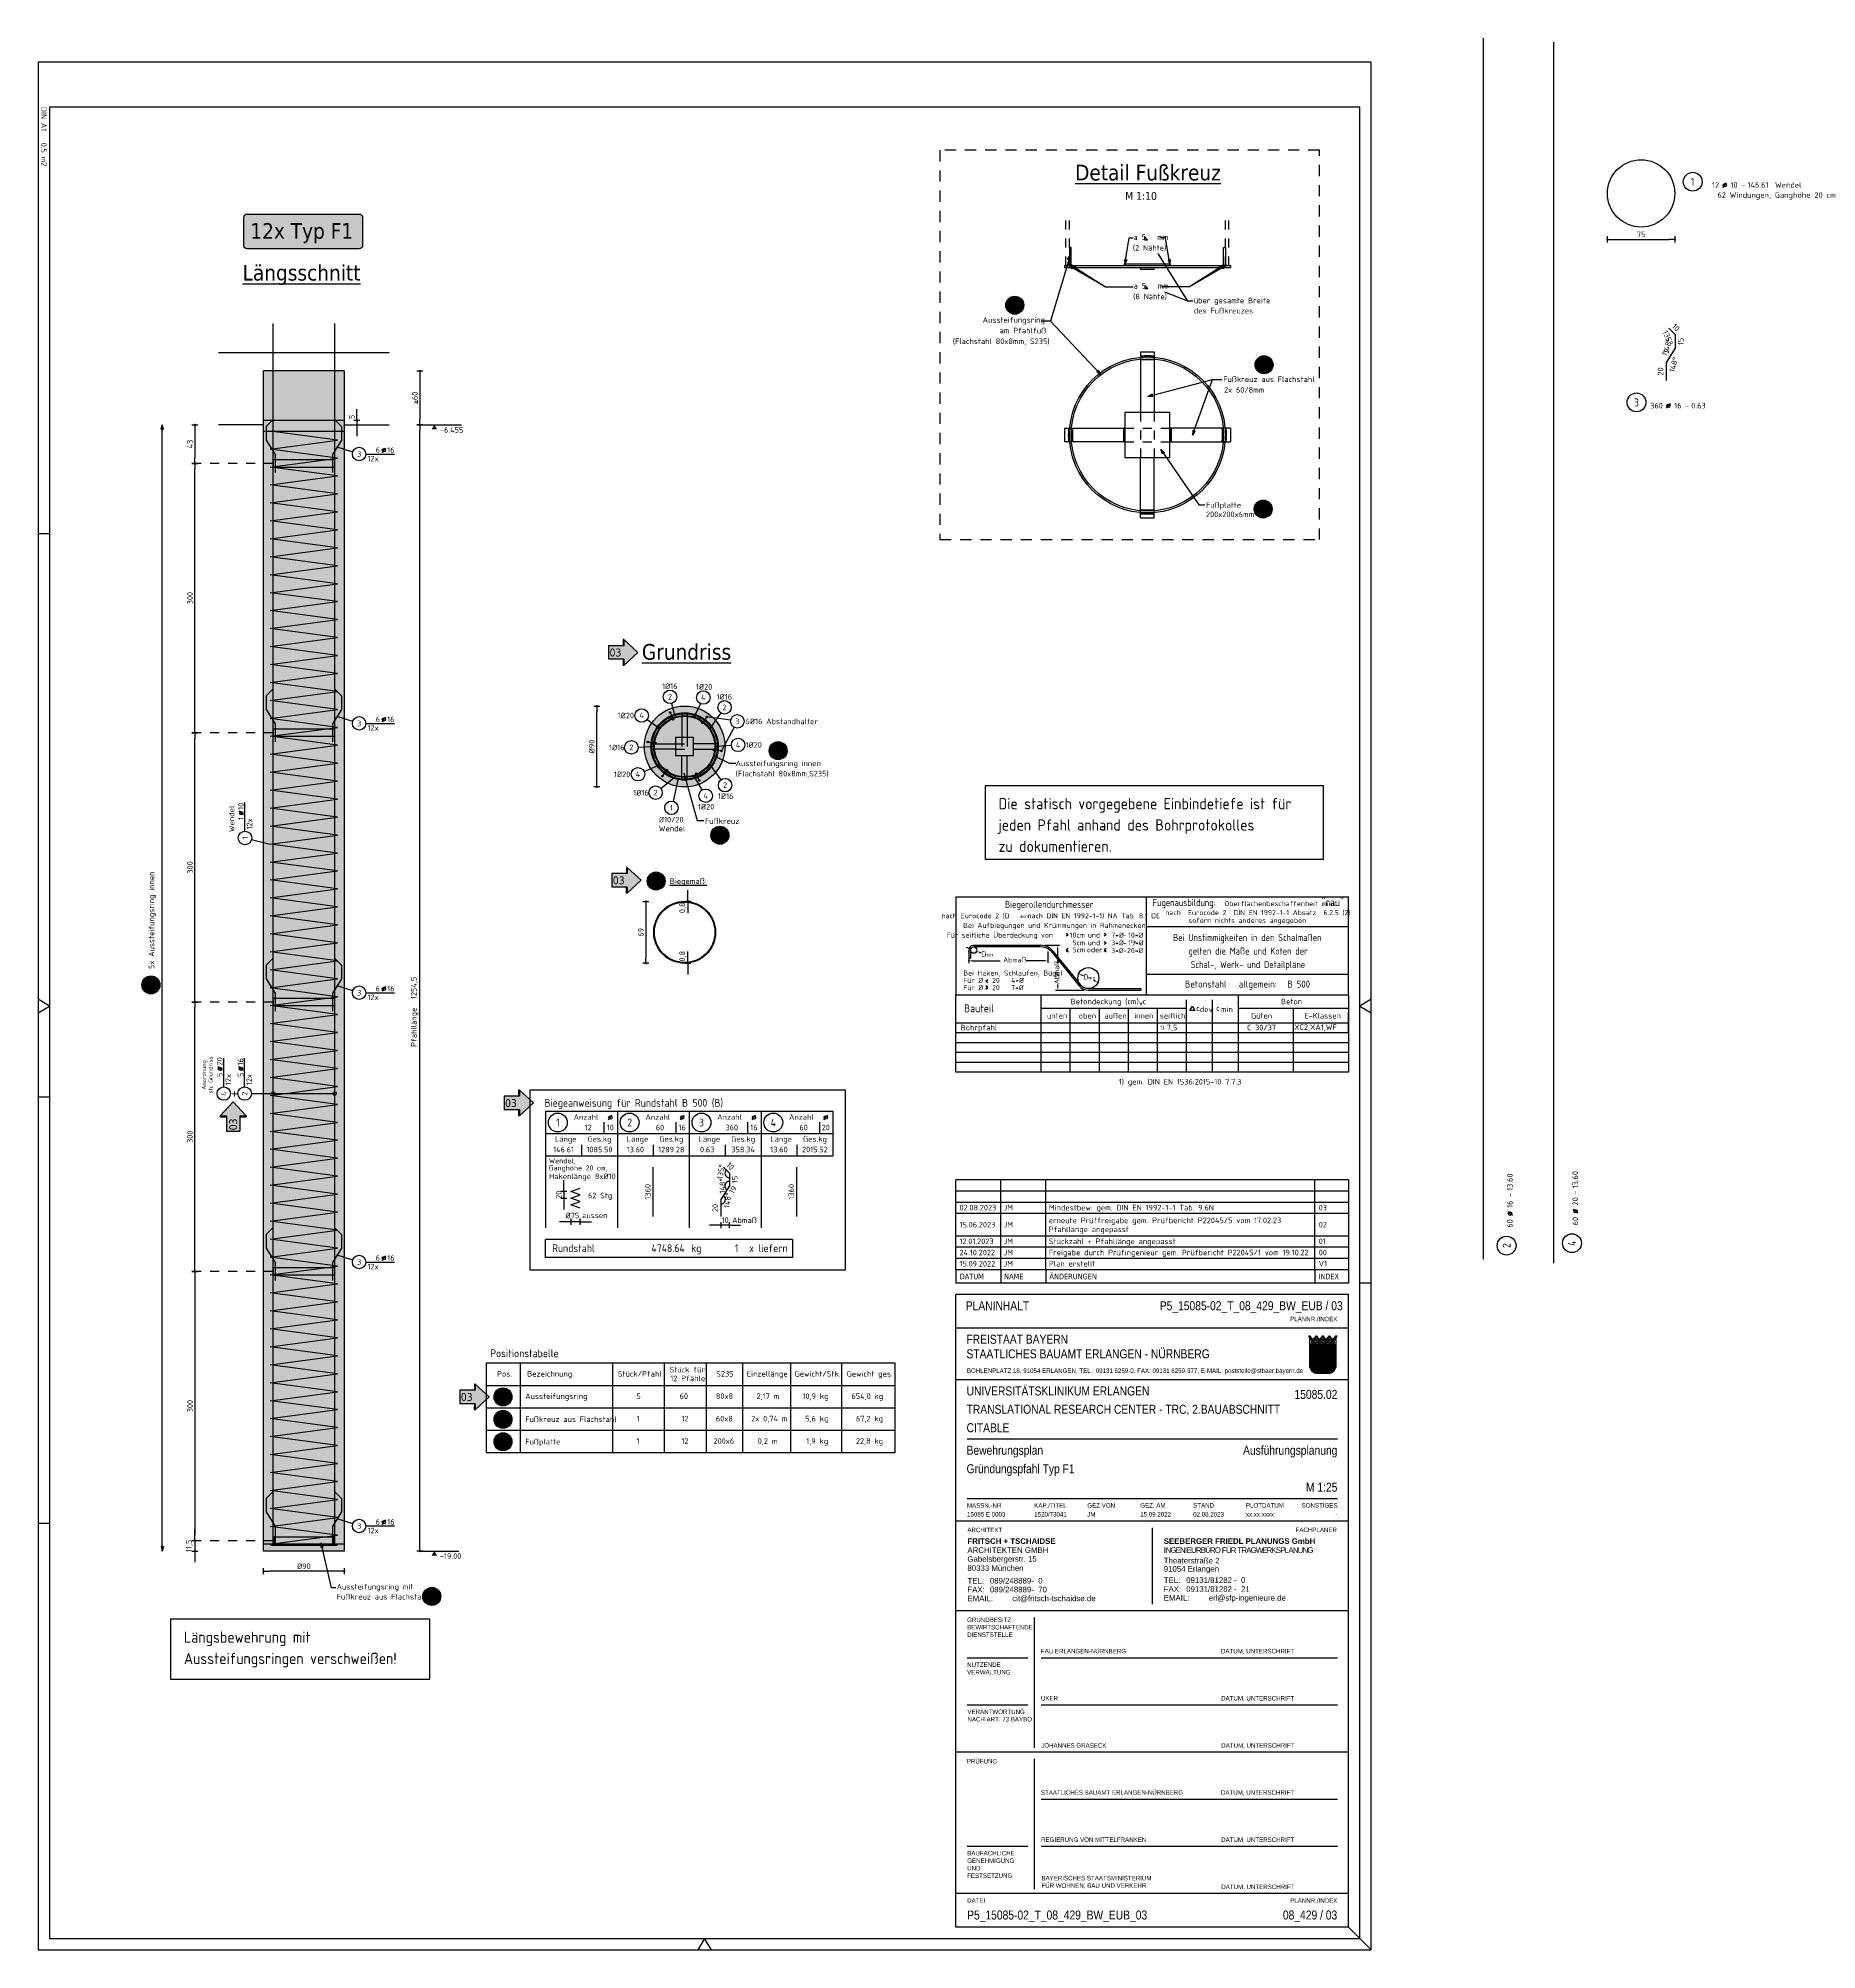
# Model space of a CAD drawing. Extents: x 15.6 to 35.4, y -17.8 to 3.5.
import ezdxf
from ezdxf.enums import TextEntityAlignment as Align

# ---------------------------------------------------------------- set-up
doc = ezdxf.new("R2010")
doc.units = 0
doc.header["$LTSCALE"] = 0.25
for name, pattern in [('AUSGEZOGEN', [1000.01, 1000, 0.01]), ('DASHDOT2', [0.5, 0.25, -0.125, 0, -0.125]), ('DOT', [0.175, 0.05, -0.125]), ('PUNKT', [0.175, 0.05, -0.125]), ('STRICHLINIE', [0.75, 0.5, -0.25])]:
    doc.linetypes.add(name, pattern=pattern)
for name, color, linetype in [('1__LINE_ACI_7', 7, 'Continuous'), ('40 A Plankopf Text F+T', 7, 'Continuous'), ('ACHSEN', 7, 'Continuous'), ('BET-ANS', 7, 'Continuous'), ('BETON', 7, 'Continuous'), ('DETAIL', 7, 'Continuous'), ('DRUEBER', 7, 'Continuous'), ('grau_hell', 7, 'Continuous'), ('grau_mittel', 7, 'Continuous'), ('HILFE', 7, 'Continuous'), ('index', 7, 'Continuous'), ('koten', 7, 'Continuous'), ('MASSE', 7, 'Continuous'), ('OBJEKT', 7, 'Continuous'), ('POS', 7, 'Continuous'), ('RAHMEN', 7, 'Continuous'), ('RND', 7, 'Continuous'), ('RND_BILD', 7, 'Continuous'), ('STAHL', 7, 'Continuous'), ('STEMPEL', 7, 'Continuous'), ('TEXT', 7, 'Continuous')]:
    doc.layers.add(name, color=color, linetype=linetype)
doc.layers.add('NOPLOT', color=7, linetype='Continuous', plot=False)
doc.styles.add('ERSTELLTER_STIL_3', font='arial.ttf')
doc.styles.add('ERSTELLTER_STIL_4', font='arialbd.ttf')
doc.styles.add('helv', font='tahoma.ttf')
doc.styles.add('plankopf_ArialN', font='ARIALN.TTF')
doc.styles.add('txt', font='isocp.shx')
doc.linetypes.add('ZICKZACK', pattern='A,0.0001,-0.2,[131,ltypeshp.shx,S=0.2,R=0,X=-0.2,Y=0],-0.4,[131,ltypeshp.shx,S=0.2,R=180,X=0.2,Y=0],-0.2', length=0.8001)
doc.dimstyles.new('DOT_I', dxfattribs={"dimscale": 0.25, "dimtxt": 0.25, "dimasz": 0.25, "dimexe": 0.1, "dimexo": 0.3, "dimgap": 0.1, "dimtad": 1, "dimdec": 3, "dimzin": 3, "dimtxsty": 'txt', "dimblk": 'DOT', "dimblk1": 'DOT', "dimblk2": 'DOT', "dimsah": 1, "dimcen": 0.1, "dimse1": 1, "dimse2": 1, "dimazin": 0, "dimtfac": 1, "dimtdec": 4, "dimtix": 1, "dimtmove": 2, "dimatfit": 3, "dimfxl": 0, "dimtvp": 1, "dimtolj": 1, "dimtzin": 0, "dimarcsym": 0})
pattern_1 = [(0, (-322.07857, -163.97815), (8e-17, 0.254), [])]

# ---------------------------------------------------------------- blocks, each defined once
blk = doc.blocks.new('DINA1')
at = {"layer": 'RAHMEN'}
for p, q in [((0, 59.4), (0, 0)), ((84.1, 59.4), (0, 59.4)), ((84.1, 0), (84.1, 59.4)), ((0, 0), (84.1, 0))]:
    blk.add_line(p, q, dxfattribs=at)
at = {"layer": 'RAHMEN', "color": 5}
for p, q in [((2, 58.9), (2, 0.5)), ((83.6, 58.9), (2, 58.9)), ((83.6, 0.5), (83.6, 58.9)), ((2, 0.5), (83.6, 0.5))]:
    blk.add_line(p, q, dxfattribs=at)
at = {"layer": 'RAHMEN', "color": 7, "linetype": 'Continuous'}
for p, q in [((41.74, 59.4), (42.05, 58.9)), ((42.05, 58.9), (42.36, 59.4)), ((84.1, 30.01), (83.6, 29.7)), ((83.6, 29.7), (84.1, 29.39)), ((42.05, 0.5), (41.74, 0)), ((42.36, 0), (42.05, 0.5))]:
    blk.add_line(p, q, dxfattribs=at)
at = {"layer": 'RAHMEN', "color": 7}
for p, q in [((21, 0), (21, 0.5)), ((46.1, 0), (46.1, 0.5)), ((65.1, 0.5), (65.1, 0))]:
    blk.add_line(p, q, dxfattribs=at)
at = {"layer": 'RAHMEN', "color": 7, "style": 'txt'}
blk.add_text('DIN A1   0.5 m2', height=0.25, dxfattribs=at).set_placement((1.989, 0.133))
blk = doc.blocks.new('Bundeslandwappen')
at = {"lineweight": 9, "true_color": 0xffffff}
for points in [[(-5.75, 16.5), (-5.98, 16.5), (-5.98, 16.29), (-5.75, 16.29)], [(-5.09, 15.68), (-5.31, 15.68), (-5.31, 15.47), (-5.09, 15.47)], [(-3.49, 15.68), (-3.71, 15.68), (-3.71, 15.47), (-3.49, 15.47)], [(-2.82, 16.5), (-3.05, 16.5), (-3.05, 16.29), (-2.82, 16.29)], [(-2.15, 15.68), (-2.38, 15.68), (-2.38, 15.47), (-2.15, 15.47)], [(-0.56, 15.68), (-0.78, 15.68), (-0.78, 15.47), (-0.56, 15.47)], [(0.11, 16.5), (-0.11, 16.5), (-0.11, 16.29), (0.11, 16.29)], [(0.78, 15.68), (0.56, 15.68), (0.56, 15.47), (0.78, 15.47)], [(2.38, 15.68), (2.15, 15.68), (2.15, 15.47), (2.38, 15.47)], [(3.05, 16.5), (2.82, 16.5), (2.82, 16.29), (3.05, 16.29)], [(3.71, 15.68), (3.49, 15.68), (3.49, 15.47), (3.71, 15.47)], [(5.31, 15.68), (5.09, 15.68), (5.09, 15.47), (5.31, 15.47)], [(5.98, 16.5), (5.75, 16.5), (5.75, 16.29), (5.98, 16.29)]]:
    blk.add_hatch(color=7, dxfattribs=at).paths.add_polyline_path(points)
at = {"true_color": 0xffffff}
for points in [[(-5.34, 12.59), (-5.7, 12.59), (-5.7, 12.19), (-5.07, 11.96)], [(-3.57, 8.42), (-5.7, 9.18), (-5.7, 6.17), (-2.07, 4.88)], [(-1.42, 10.67), (-5.07, 11.96), (-3.57, 8.42), (0.08, 7.13)], [(0.86, 12.59), (-2.24, 12.59), (-1.42, 10.67), (2.23, 9.38)], [(3.96, 12.59), (1.66, 12.59), (4.37, 11.63)], [(5.7, 8.15), (2.23, 9.38), (3.73, 5.84), (5.7, 5.14)], [(5.7, 11.16), (4.37, 11.63), (5.7, 8.5)], [(-5.7, 6.14), (-5.7, 3.7, 0.041392), (-5.65, 3.14), (-4.21, 2.63)], [(-0.56, 1.34), (-4.21, 2.63), (-3.29, 0.45, 0.073774), (-2.3, 0.3), (-0.12, 0.3)], [(1.58, 3.59), (-2.07, 4.88), (-0.56, 1.34), (2.36, 0.3, 0.043654), (2.95, 0.36)], [(3.73, 5.84), (0.08, 7.13), (1.58, 3.59), (5.23, 2.29)]]:
    blk.add_hatch(color=7, dxfattribs=at).paths.add_polyline_path(points)
at = {"lineweight": 9}
h = blk.add_hatch(dxfattribs=at)
h.set_pattern_fill('ANSI31', color=256, scale=0.08, angle=315, style=0)
h.set_pattern_definition(pattern_1)
h.paths.add_polyline_path([(-5.07, 11.96), (-5.7, 12.19), (-5.7, 9.18), (-3.57, 8.42)])
h = blk.add_hatch(dxfattribs=at)
h.set_pattern_fill('ANSI31', color=256, scale=0.08, angle=315, style=0)
h.set_pattern_definition(pattern_1)
h.paths.add_polyline_path([(-2.24, 12.59), (-5.34, 12.59), (-5.07, 11.96), (-1.42, 10.67)])
h = blk.add_hatch(dxfattribs=at)
h.set_pattern_fill('ANSI31', color=256, scale=0.08, angle=315, style=0)
h.set_pattern_definition(pattern_1)
h.paths.add_polyline_path([(2.23, 9.38), (-1.42, 10.67), (0.08, 7.13), (3.73, 5.84)])
h = blk.add_hatch(dxfattribs=at)
h.set_pattern_fill('ANSI31', color=256, scale=0.08, angle=315, style=0)
h.set_pattern_definition(pattern_1)
h.paths.add_polyline_path([(4.37, 11.63), (1.66, 12.59), (0.86, 12.59), (2.23, 9.38), (5.7, 8.15), (5.7, 8.5)])
h = blk.add_hatch(dxfattribs=at)
h.set_pattern_fill('ANSI31', color=256, scale=0.08, angle=315, style=0)
h.set_pattern_definition(pattern_1)
h.paths.add_polyline_path([(5.7, 12.59), (3.96, 12.59), (4.37, 11.63), (5.7, 11.16)])
h = blk.add_hatch(dxfattribs=at)
h.set_pattern_fill('ANSI31', color=256, scale=0.08, angle=315, style=0)
h.set_pattern_definition(pattern_1)
h.paths.add_polyline_path([(-2.07, 4.88), (-5.7, 6.17), (-5.7, 6.14), (-4.21, 2.63), (-0.56, 1.34)])
h = blk.add_hatch(dxfattribs=at)
h.set_pattern_fill('ANSI31', color=256, scale=0.08, angle=315, style=0)
h.set_pattern_definition(pattern_1)
h.paths.add_polyline_path([(-4.21, 2.63), (-5.65, 3.14, 0.285055), (-3.29, 0.45)])
h = blk.add_hatch(dxfattribs=at)
h.set_pattern_fill('ANSI31', color=256, scale=0.08, angle=315, style=0)
h.set_pattern_definition(pattern_1)
h.paths.add_polyline_path([(0.08, 7.13), (-3.57, 8.42), (-2.07, 4.88), (1.58, 3.59)])
h = blk.add_hatch(dxfattribs=at)
h.set_pattern_fill('ANSI31', color=256, scale=0.08, angle=315, style=0)
h.set_pattern_definition(pattern_1)
h.paths.add_polyline_path([(-0.56, 1.34), (-0.12, 0.3), (2.3, 0.3, 0.004354), (2.36, 0.3)])
h = blk.add_hatch(dxfattribs=at)
h.set_pattern_fill('ANSI31', color=256, scale=0.08, angle=315, style=0)
h.set_pattern_definition(pattern_1)
h.paths.add_polyline_path([(5.31, 2.11), (5.23, 2.29), (1.58, 3.59), (2.95, 0.36, 0.22704)])
h = blk.add_hatch(dxfattribs=at)
h.set_pattern_fill('ANSI31', color=256, scale=0.08, angle=315, style=0)
h.set_pattern_definition(pattern_1)
h.paths.add_polyline_path([(5.7, 5.14), (3.73, 5.84), (5.23, 2.29), (5.37, 2.24, 0.111178), (5.7, 3.7)])
for p, q in [((-6, 16.1), (-6, 3.7)), ((-6, 13.29), (6, 13.29)), ((-6, 12.94), (6, 12.94)), ((-5.7, 12.59), (-5.7, 3.7)), ((-5.7, 12.59), (5.7, 12.59)), ((-5.7, 12.19), (5.7, 8.15)), ((-5.7, 9.18), (5.7, 5.14)), ((-5.64, 14.97), (-5.64, 15.18)), ((-5.61, 16.59), (-5.62, 16.68)), ((-5.34, 12.59), (-0.12, 0.3)), ((-5.33, 15.19), (-5.33, 15.05)), ((-4.68, 14.54), (-5.26, 14.54)), ((-4.12, 14.54), (-3.54, 14.54)), ((-3.47, 15.19), (-3.47, 15.05)), ((-3.36, 13.9), (-2.93, 14.17)), ((-2.93, 13.63), (-3.36, 13.9)), ((-3.19, 16.59), (-3.18, 16.67)), ((-3.16, 14.97), (-3.16, 15.18)), ((-2.93, 15.58), (-2.93, 14.47)), ((-2.93, 14.17), (-2.5, 13.9)), ((-2.5, 13.9), (-2.93, 13.63)), ((-2.71, 14.97), (-2.71, 15.18)), ((-2.68, 16.59), (-2.69, 16.67)), ((-2.4, 15.19), (-2.4, 15.05)), ((-1.74, 14.54), (-2.32, 14.54)), ((-2.24, 12.59), (2.95, 0.36)), ((-1.19, 14.54), (-0.61, 14.54)), ((-0.54, 15.19), (-0.54, 15.05)), ((0, 14.17), (-0.43, 13.9)), ((-0.43, 13.9), (0, 13.63)), ((-0.25, 16.59), (-0.24, 16.67)), ((-0.22, 14.97), (-0.22, 15.18)), ((0, 15.58), (0, 14.47)), ((0.43, 13.9), (0, 14.17)), ((0, 13.63), (0.43, 13.9)), ((0.22, 14.97), (0.22, 15.18)), ((0.25, 16.59), (0.24, 16.67)), ((0.54, 15.19), (0.54, 15.05)), ((1.19, 14.54), (0.61, 14.54)), ((0.86, 12.59), (5.31, 2.11)), ((1.66, 12.59), (5.7, 11.16)), ((1.74, 14.54), (2.32, 14.54)), ((2.4, 15.19), (2.4, 15.05)), ((2.93, 14.17), (2.5, 13.9)), ((2.5, 13.9), (2.93, 13.63)), ((2.68, 16.59), (2.69, 16.67)), ((2.71, 14.97), (2.71, 15.18)), ((2.93, 15.58), (2.93, 14.47)), ((3.36, 13.9), (2.93, 14.17)), ((2.93, 13.63), (3.36, 13.9)), ((3.16, 14.97), (3.16, 15.18)), ((3.19, 16.59), (3.18, 16.67)), ((3.47, 15.19), (3.47, 15.05)), ((4.12, 14.54), (3.54, 14.54)), ((3.96, 12.59), (5.7, 8.5)), ((4.68, 14.54), (5.26, 14.54)), ((5.33, 15.19), (5.33, 15.05)), ((5.61, 16.59), (5.62, 16.68)), ((5.64, 14.97), (5.64, 15.18)), ((5.7, 3.7), (5.7, 12.59)), ((6, 3.7), (6, 16.1)), ((-5.7, 6.17), (5.37, 2.24)), ((-5.7, 6.14), (-3.29, 0.45)), ((-5.66, 3.14), (2.36, 0.3)), ((-2.3, 0.3), (2.3, 0.3)), ((-2.3, 0), (2.3, 0))]:
    blk.add_line(p, q, dxfattribs=at)
for points in [[(-5.75, 16.29), (-5.98, 16.29), (-5.98, 16.5), (-5.75, 16.5)], [(-5.09, 15.47), (-5.31, 15.47), (-5.31, 15.68), (-5.09, 15.68)], [(-4.07, 13.71), (-4.83, 13.71), (-4.83, 14.1), (-4.07, 14.1)], [(-3.71, 15.47), (-3.49, 15.47), (-3.49, 15.68), (-3.71, 15.68)], [(-2.82, 16.29), (-3.05, 16.29), (-3.05, 16.5), (-2.82, 16.5)], [(-2.15, 15.47), (-2.38, 15.47), (-2.38, 15.68), (-2.15, 15.68)], [(-1.8, 13.71), (-1.04, 13.71), (-1.04, 14.1), (-1.8, 14.1)], [(-0.78, 15.47), (-0.56, 15.47), (-0.56, 15.68), (-0.78, 15.68)], [(0.11, 16.29), (-0.11, 16.29), (-0.11, 16.5), (0.11, 16.5)], [(0.78, 15.47), (0.56, 15.47), (0.56, 15.68), (0.78, 15.68)], [(1.8, 13.71), (1.04, 13.71), (1.04, 14.1), (1.8, 14.1)], [(2.15, 15.47), (2.38, 15.47), (2.38, 15.68), (2.15, 15.68)], [(3.05, 16.29), (2.82, 16.29), (2.82, 16.5), (3.05, 16.5)], [(3.71, 15.47), (3.49, 15.47), (3.49, 15.68), (3.71, 15.68)], [(4.07, 13.71), (4.83, 13.71), (4.83, 14.1), (4.07, 14.1)], [(5.09, 15.47), (5.31, 15.47), (5.31, 15.68), (5.09, 15.68)], [(5.75, 16.29), (5.98, 16.29), (5.98, 16.5), (5.75, 16.5)]]:
    blk.add_lwpolyline(points, close=True, dxfattribs=at)
for centre in [(-5.28, 13.9), (-3.71, 13.9), (-2.2, 13.9), (-0.68, 13.9), (0.68, 13.9), (2.2, 13.9), (3.71, 13.9), (5.28, 13.9)]:
    blk.add_circle(centre, 0.123, dxfattribs=at)
for centre, radius, start, end in [((-5.89, 16.45), 0.362, 44.66814, 253.11831), ((-5.67, 16.67), 0.05, 6.6615, 44.66814), ((-5.49, 15.18), 0.157, 3.2756, 179.55206), ((-5.19, 14.99), 0.453, 182.83284, 261.30427), ((-5.56, 16.59), 0.05, 186.6615, 265.62087), ((-5.42, 15.99), 0.179, 74.78828, 15.13561), ((-5.59, 16.26), 0.281, 346.02321, 85.62087), ((-5.36, 16.21), 0.05, 254.78828, 346.02321), ((-5.26, 15.23), 0.191, 249.63581, 3.08566), ((-5.2, 16.05), 0.05, 93.06329, 195.13561), ((-5.19, 15.87), 0.224, 350.95424, 93.06329), ((-5.02, 15.24), 0.05, 82.94673, 183.08566), ((-4.99, 15.54), 0.249, 262.94673, 77.88554), ((-4.92, 15.83), 0.05, 170.95424, 257.88554), ((-4.62, 14.89), 0.224, 71.40005, 0), ((-4.71, 14.85), 0.312, 275.96495, 353.97732), ((-4.4, 15.24), 0.208, 317.07745, 222.92255), ((-4.18, 14.89), 0.224, 180, 108.59995), ((-4.09, 14.85), 0.312, 186.02268, 264.03505), ((-3.81, 15.54), 0.249, 102.11446, 277.05327), ((-3.88, 15.83), 0.05, 282.11446, 9.04576), ((-3.61, 15.87), 0.224, 86.93671, 189.04576), ((-3.78, 15.24), 0.05, 356.91434, 97.05327), ((-3.54, 15.23), 0.191, 176.91434, 290.36419), ((-3.6, 16.05), 0.05, 344.86439, 86.93671), ((-3.38, 15.99), 0.179, 164.86439, 105.21172), ((-3.61, 14.99), 0.453, 278.69573, 357.16716), ((-3.21, 16.26), 0.281, 94.37913, 193.97679), ((-3.44, 16.21), 0.05, 193.97679, 285.21172), ((-3.31, 15.18), 0.157, 0.44794, 176.7244), ((-3.24, 16.59), 0.05, 274.37913, 353.3385), ((-3.13, 16.67), 0.05, 155.22882, 173.3385), ((-2.93, 16.58), 0.264, 24.0166, 155.34093), ((-2.55, 15.18), 0.157, 3.2756, 179.55206), ((-2.26, 14.99), 0.453, 182.83284, 261.30427), ((-2.74, 16.66), 0.05, 6.6615, 24.0166), ((-2.63, 16.59), 0.05, 186.6615, 265.62087), ((-2.49, 15.99), 0.179, 74.78828, 15.13561), ((-2.65, 16.26), 0.281, 346.02321, 85.62087), ((-2.43, 16.21), 0.05, 254.78828, 346.02321), ((-2.33, 15.23), 0.191, 249.63581, 3.08566), ((-2.27, 16.05), 0.05, 93.06329, 195.13561), ((-2.26, 15.87), 0.224, 350.95424, 93.06329), ((-2.09, 15.24), 0.05, 82.94673, 183.08566), ((-2.05, 15.54), 0.249, 262.94673, 77.88554), ((-1.99, 15.83), 0.05, 170.95424, 257.88554), ((-1.69, 14.89), 0.224, 71.40005, 0), ((-1.78, 14.85), 0.312, 275.96495, 353.97732), ((-1.47, 15.24), 0.208, 317.07745, 222.92255), ((-1.24, 14.89), 0.224, 180, 108.59995), ((-1.16, 14.85), 0.312, 186.02268, 264.03505), ((-0.88, 15.54), 0.249, 102.11446, 277.05327), ((-0.94, 15.83), 0.05, 282.11446, 9.04576), ((-0.67, 15.87), 0.224, 86.93671, 189.04576), ((-0.84, 15.24), 0.05, 356.91434, 97.05327), ((-0.6, 15.23), 0.191, 176.91434, 290.36419), ((-0.66, 16.05), 0.05, 344.86439, 86.93671), ((-0.44, 15.99), 0.179, 164.86439, 105.21172), ((-0.68, 14.99), 0.453, 278.69573, 357.16716), ((-0.28, 16.26), 0.281, 94.37913, 193.97679), ((-0.5, 16.21), 0.05, 193.97679, 285.21172), ((-0.38, 15.18), 0.157, 0.44794, 176.7244), ((-0.3, 16.59), 0.05, 274.37913, 353.3385), ((0, 16.58), 0.264, 24.0166, 155.34093), ((-0.19, 16.67), 0.05, 155.22882, 173.3385), ((0.38, 15.18), 0.157, 3.2756, 179.55206), ((0.68, 14.99), 0.453, 182.83284, 261.30427), ((0.19, 16.66), 0.05, 6.6615, 24.0166), ((0.3, 16.59), 0.05, 186.6615, 265.62087), ((0.44, 15.99), 0.179, 74.78828, 15.13561), ((0.28, 16.26), 0.281, 346.02321, 85.62087), ((0.5, 16.21), 0.05, 254.78828, 346.02321), ((0.6, 15.23), 0.191, 249.63581, 3.08566), ((0.66, 16.05), 0.05, 93.06329, 195.13561), ((0.67, 15.87), 0.224, 350.95424, 93.06329), ((0.84, 15.24), 0.05, 82.94673, 183.08566), ((0.88, 15.54), 0.249, 262.94673, 77.88554), ((0.94, 15.83), 0.05, 170.95424, 257.88554), ((1.24, 14.89), 0.224, 71.40005, 0), ((1.16, 14.85), 0.312, 275.96495, 353.97732), ((1.47, 15.24), 0.208, 317.07745, 222.92255), ((1.69, 14.89), 0.224, 180, 108.59995), ((1.78, 14.85), 0.312, 186.02268, 264.03505), ((2.05, 15.54), 0.249, 102.11446, 277.05327), ((1.99, 15.83), 0.05, 282.11446, 9.04576), ((2.26, 15.87), 0.224, 86.93671, 189.04576), ((2.09, 15.24), 0.05, 356.91434, 97.05327), ((2.33, 15.23), 0.191, 176.91434, 290.36419), ((2.27, 16.05), 0.05, 344.86439, 86.93671), ((2.49, 15.99), 0.179, 164.86439, 105.21172), ((2.26, 14.99), 0.453, 278.69573, 357.16716), ((2.65, 16.26), 0.281, 94.37913, 193.97679), ((2.43, 16.21), 0.05, 193.97679, 285.21172), ((2.55, 15.18), 0.157, 0.44794, 176.7244), ((2.63, 16.59), 0.05, 274.37913, 353.3385), ((2.93, 16.58), 0.264, 24.0166, 155.34093), ((2.74, 16.67), 0.05, 155.22882, 173.3385), ((3.31, 15.18), 0.157, 3.2756, 179.55206), ((3.61, 14.99), 0.453, 182.83284, 261.30427), ((3.13, 16.66), 0.05, 6.6615, 24.0166), ((3.24, 16.59), 0.05, 186.6615, 265.62087), ((3.38, 15.99), 0.179, 74.78828, 15.13561), ((3.21, 16.26), 0.281, 346.02321, 85.62087), ((3.44, 16.21), 0.05, 254.78828, 346.02321), ((3.54, 15.23), 0.191, 249.63581, 3.08566), ((3.6, 16.05), 0.05, 93.06329, 195.13561), ((3.61, 15.87), 0.224, 350.95424, 93.06329), ((3.78, 15.24), 0.05, 82.94673, 183.08566), ((3.81, 15.54), 0.249, 262.94673, 77.88554), ((3.88, 15.83), 0.05, 170.95424, 257.88554), ((4.18, 14.89), 0.224, 71.40005, 0), ((4.09, 14.85), 0.312, 275.96495, 353.97732), ((4.4, 15.24), 0.208, 317.07745, 222.92255), ((4.62, 14.89), 0.224, 180, 108.59995), ((4.71, 14.85), 0.312, 186.02268, 264.03505), ((4.99, 15.54), 0.249, 102.11446, 277.05327), ((4.92, 15.83), 0.05, 282.11446, 9.04576), ((5.19, 15.87), 0.224, 86.93671, 189.04576), ((5.02, 15.24), 0.05, 356.91434, 97.05327), ((5.26, 15.23), 0.191, 176.91434, 290.36419), ((5.2, 16.05), 0.05, 344.86439, 86.93671), ((5.42, 15.99), 0.179, 164.86439, 105.21172), ((5.19, 14.99), 0.453, 278.69573, 357.16716), ((5.59, 16.26), 0.281, 94.37913, 193.97679), ((5.36, 16.21), 0.05, 193.97679, 285.21172), ((5.49, 15.18), 0.157, 0.44794, 176.7244), ((5.56, 16.59), 0.05, 274.37913, 353.3385), ((5.67, 16.67), 0.05, 135.33186, 173.3385), ((5.89, 16.45), 0.362, 286.88169, 135.33186), ((-2.3, 3.7), 3.7, 180, 270), ((-2.3, 3.7), 3.4, 180, 270), ((2.3, 3.7), 3.7, 270, 0), ((2.3, 3.7), 3.4, 270, 0)]:
    blk.add_arc(centre, radius, start, end, dxfattribs=at)
blk = doc.blocks.new('Plankopf_PU')
for p, q in [((-18.5, 25.4), (-18.5, 27.7)), ((-1, 27.7), (-18.5, 27.7)), ((-1, 27.7), (-18.5, 27.7)), ((-1, 25.4), (-1, 27.7)), ((-1, 25.4), (-18.5, 25.4)), ((-1, 25.4), (-18.5, 25.4)), ((-18.5, 19.1), (-18.5, 25.4)), ((-1, 19.1), (-1, 25.4)), ((-1.5, 22.75), (-18, 22.75)), ((-18, 20.1), (-1.5, 20.1)), ((-18.5, 15.1), (-18.5, 19.1)), ((-1, 19.1), (-18.5, 19.1)), ((-9.75, 18.8), (-9.75, 15.4)), ((-1, 15.1), (-1, 19.1)), ((-1, 15.1), (-18.5, 15.1)), ((-1, 15.1), (-18.5, 15.1)), ((-18.5, 8.8), (-18.5, 15.1)), ((-15, 9), (-15, 14.8)), ((-1, 8.8), (-1, 15.1)), ((-15.3, 13), (-18, 13)), ((-1.5, 13), (-14.7, 13)), ((-15.3, 10.9), (-18, 10.9)), ((-1.5, 10.9), (-14.7, 10.9)), ((-18.5, 2.5), (-18.5, 8.8)), ((-1, 8.8), (-18.5, 8.8)), ((-1, 2.5), (-1, 8.8)), ((-15, 2.7), (-15, 8.5)), ((-1.5, 6.7), (-14.7, 6.7)), ((-15.3, 4.6), (-18, 4.6)), ((-1.5, 4.6), (-14.7, 4.6)), ((-1, 2.5), (-18.5, 2.5)), ((-18.5, 1), (-18.5, 2.5)), ((-1, 2.5), (-18.5, 2.5)), ((-1, 1), (-1, 2.5)), ((-1, 1), (-18.5, 1))]:
    blk.add_line(p, q)
at = {"xscale": 0.1, "yscale": 0.1, "zscale": 0.1}
blk.add_blockref('Bundeslandwappen', (-2.148, 25.669), dxfattribs=at)
at = {"linetype": 'AUSGEZOGEN', "lineweight": 35, "style": 'plankopf_ArialN'}
for s, height, p in [('FREISTAAT BAYERN', 0.4, (-18.032, 27.401)), ('PRÜFUNG', 0.2, (-18.013, 8.5))]:
    blk.add_text(s, height=height, dxfattribs=at).set_placement(p, align=Align.TOP_LEFT)
blk.add_text('STAATLICHES BAUAMT ERLANGEN - NÜRNBERG', height=0.4, dxfattribs=at).set_placement((-18.032, 26.552), align=Align.MIDDLE_LEFT)
at = {"style": 'plankopf_ArialN'}
for s, p in [('BOHLENPLATZ 18, 91054 ERLANGEN, TEL.: 09131 6259-0, FAX: 09131 6259-377, E-MAIL: poststelle@stbaer.bayern.de', (-18.012, 25.702)), ('MASSN.-NR', (-18.011, 19.698)), ('KAP./TITEL', (-15.01, 19.698)), ('GEZ.VON', (-12.644, 19.7)), ('GEZ. AM', (-10.286, 19.7)), ('STAND', (-7.927, 19.702)), ('PLOTDATUM', (-5.574, 19.7)), ('FAU ERLANGEN-NÜRNBERG', (-14.712, 13.207)), ('DATUM, UNTERSCHRIFT', (-6.687, 13.207)), ('UKER', (-14.712, 11.107)), ('DATUM, UNTERSCHRIFT', (-6.68, 11.106)), ('JOHANNES GRASECK', (-14.7, 9.005)), ('DATUM, UNTERSCHRIFT', (-6.675, 9.005)), ('STAATLICHES BAUAMT ERLANGEN-NÜRNBERG', (-14.712, 6.907)), ('DATUM, UNTERSCHRIFT', (-6.687, 6.907)), ('REGIERUNG VON MITTELFRANKEN', (-14.705, 4.806)), ('DATUM, UNTERSCHRIFT', (-6.68, 4.806)), ('DATUM, UNTERSCHRIFT', (-6.675, 2.705)), ('DATEI', (-18.002, 2.095))]:
    blk.add_text(s, height=0.2, dxfattribs=at).set_placement(p)
for s, p in [('SONSTIGES', (-1.493, 19.7)), ('PLANNR./INDEX', (-1.501, 2.095))]:
    blk.add_text(s, height=0.2, dxfattribs=at).set_placement(p, align=Align.RIGHT)
at = {"linetype": 'AUSGEZOGEN', "lineweight": 35, "style": 'plankopf_ArialN'}
blk.add_text('ARCHITEKT', height=0.2, dxfattribs=at).set_placement((-17.989, 18.607))
blk.add_text('FACHPLANER', height=0.2, dxfattribs=at).set_placement((-1.52, 18.611), align=Align.RIGHT)
at = {"insert": (-5.574, 19.303), "char_height": 0.2, "attachment_point": 7, "style": 'plankopf_ArialN'}
blk.add_mtext('xx.xx.xxxx', dxfattribs=at)
at = {"char_height": 0.2, "attachment_point": 1, "style": 'plankopf_ArialN'}
for s, insert, width in [('GRUNDBESITZ\\PBEWIRTSCHAFTENDE DIENSTSTELLE', (-18, 14.804), 2.5), ('NUTZENDE^JVERWALTUNG', (-17.998, 12.8), 2.69843), ('VERANTWORTUNG  NACH ART. 73 BAYBO', (-17.988, 10.705), 2.68768), ('BAUFACHLICHE GENEHMIGUNG UND FESTSETZUNG', (-17.998, 4.404), 2.2311), ('BAYERISCHES STAATSMINISTERIUM ^JFÜR WOHNEN, BAU UND VERKEHR', (-14.689, 3.294), 9.29412)]:
    blk.add_mtext(s, dxfattribs=dict(at, insert=insert, width=width))
at = {"style": 'plankopf_ArialN'}
for tag, p in [('PROJEKTBEZEICHNUNGZ1', (-18.025, 24.578)), ('PROJEKTBEZEICHNUNGZ2', (-18.025, 23.761)), ('PROJEKTBEZEICHNUNGZ3', (-18.025, 22.941))]:
    blk.add_attdef(tag, text='', height=0.4, dxfattribs=at).set_placement(p, align=Align.BOTTOM_LEFT)
for tag, p in [('GEB.-NR', (-1.5, 24.946)), ('0.000X', (-1.507, 1.749))]:
    blk.add_attdef(tag, text='', height=0.4, dxfattribs=at).set_placement(p, align=Align.TOP_RIGHT)
for tag, p, height in [('PLANINHALTZ1', (-18.025, 22.055), 0.4), ('PLANINHALTZ2', (-18.025, 21.232), 0.4), ('PLANINHALTZ3', (-18.025, 20.409), 0.4), ('MASSN.-NR', (-18.005, 19.303), 0.2), ('KAPITEL/TITEL', (-15.01, 19.303), 0.2), ('GEZ_VON', (-12.644, 19.303), 0.2), ('GEZ_AM', (-10.286, 19.303), 0.2), ('STAND', (-7.927, 19.303), 0.2)]:
    blk.add_attdef(tag, p, '', height=height, dxfattribs=at)
for tag, height, p in [('PLANUNGSPHASE', 0.4, (-1.5, 22.055)), ('PROJEKTKATEGORIE', 0.4, (-1.5, 21.232)), ('MAßSTAB', 0.4, (-1.5, 20.409)), ('SONSTIGES', 0.2, (-1.5, 19.303))]:
    blk.add_attdef(tag, text='', height=height, dxfattribs=at).set_placement(p, align=Align.RIGHT)
at = {"layer": '40 A Plankopf Text F+T', "color": 7, "linetype": 'Continuous', "lineweight": 13, "char_height": 0.25, "attachment_point": 7}
for s, insert, style in [('\\A1;ARCHITEKTEN GMBH', (-17.988, 17.68), 'ERSTELLTER_STIL_3'), ('\\A1;FRITSCH + TSCHAIDSE ', (-17.988, 18.081), 'ERSTELLTER_STIL_4'), ('\\A1;SEEBERGER FRIEDL PLANUNGS GmbH', (-9.238, 18.081), 'ERSTELLTER_STIL_4'), ('\\A1;{\\T0.8;INGENIEURBÜRO FÜR TRAGWERKSPLANUNG}', (-9.238, 17.68), 'ERSTELLTER_STIL_3'), ('\\A1;80333 München', (-17.988, 16.879), 'ERSTELLTER_STIL_3'), ('\\A1;Gabelsbergerstr. 15', (-17.988, 17.212), 'ERSTELLTER_STIL_3'), ('\\A1;Theaterstraße 2', (-9.238, 17.212), 'ERSTELLTER_STIL_3'), ('\\A1;91054 Erlangen', (-9.238, 16.771), 'ERSTELLTER_STIL_3')]:
    blk.add_mtext(s, dxfattribs=dict(at, insert=insert, style=style))
at = {"layer": '40 A Plankopf Text F+T', "color": 7, "linetype": 'Continuous', "lineweight": 13, "char_height": 0.25, "attachment_point": 7, "line_spacing_factor": 0.945293, "style": 'ERSTELLTER_STIL_3'}
for s, insert in [('\\A1;TEL: ^I089/248889-  0\\PFAX: ^I089/248889-  70\\PEMAIL: ^Icit@fritsch-tschaidse.de', (-17.988, 15.481)), ('\\A1;TEL: ^I09131/81282 -  0\\PFAX: ^I09131/81282 -  21\\PEMAIL: ^Ierl@sfp-ingenieure.de', (-9.238, 15.481))]:
    blk.add_mtext(s, dxfattribs=dict(at, insert=insert))
blk = doc.blocks.new('Plankopf-ER')
at = {"layer": 'RAHMEN', "color": 7, "linetype": 'Continuous'}
for p, q in [((-0.5, 4.6), (-18, 4.6)), ((-18, 4.1), (-18, 4.6)), ((-16, 4.1), (-16, 4.6)), ((-14, 4.1), (-14, 4.6)), ((-2, 4.1), (-2, 4.6)), ((-0.5, 4.6), (-0.5, 4.1)), ((-0.5, 4.1), (-18, 4.1)), ((-18, 3.6), (-18, 4.1)), ((-0.5, 3.6), (-18, 3.6)), ((-18, 3.1), (-18, 3.6)), ((-16, 3.6), (-16, 4.1)), ((-16, 3.1), (-16, 3.6)), ((-14, 3.6), (-14, 4.1)), ((-14, 3.1), (-14, 3.6)), ((-2, 3.6), (-2, 4.1)), ((-2, 3.1), (-2, 3.6)), ((-0.5, 4.1), (-0.5, 3.6)), ((-0.5, 3.6), (-0.5, 3.1)), ((-0.5, 3.1), (-18, 3.1)), ((-18, 2.6), (-18, 3.1)), ((-18, 2.1), (-18, 2.6)), ((-16, 2.6), (-16, 3.1)), ((-16, 2.1), (-16, 2.6)), ((-14, 2.6), (-14, 3.1)), ((-14, 2.1), (-14, 2.6)), ((-2, 2.6), (-2, 3.1)), ((-2, 2.1), (-2, 2.6)), ((-0.5, 3.1), (-0.5, 2.6)), ((-0.5, 2.6), (-0.5, 2.1)), ((-0.5, 2.1), (-18, 2.1)), ((-18, 1.6), (-18, 2.1)), ((-16, 1.6), (-16, 2.1)), ((-14, 1.6), (-14, 2.1)), ((-2, 1.6), (-2, 2.1)), ((-0.5, 2.1), (-0.5, 1.6)), ((-0.5, 1.6), (-18, 1.6)), ((-18, 1.1), (-18, 1.6)), ((-0.5, 1.1), (-18, 1.1)), ((-18, 0.6), (-18, 1.1)), ((-16, 1.1), (-16, 1.6)), ((-16, 0.6), (-16, 1.1)), ((-14, 1.1), (-14, 1.6)), ((-14, 0.6), (-14, 1.1)), ((-2, 1.1), (-2, 1.6)), ((-2, 0.6), (-2, 1.1)), ((-0.5, 1.6), (-0.5, 1.1)), ((-0.5, 1.1), (-0.5, 0.6)), ((-0.5, 0.6), (-18, 0.6)), ((-18, 0.6), (-18, 0)), ((-0.5, 0), (-18, 0)), ((-16, 0.6), (-16, 0)), ((-14, 0.6), (-14, 0)), ((-2, 0.6), (-2, 0)), ((-0.5, 0.6), (-0.5, 0))]:
    blk.add_line(p, q, dxfattribs=at)
at = {"layer": 'RAHMEN', "color": 7, "linetype": 'Continuous', "style": 'txt'}
for tag, p in [('INDEX-D8', (-17.841, 4.242)), ('INDEX-N8', (-15.876, 4.242)), ('INDEX-X8', (-13.857, 4.242)), ('INDEX8', (-1.833, 4.242)), ('INDEX-D7', (-17.841, 3.742)), ('INDEX-D6', (-17.841, 3.242)), ('INDEX-N7', (-15.876, 3.742)), ('INDEX-N6', (-15.876, 3.242)), ('INDEX-X7', (-13.857, 3.742)), ('INDEX-X6', (-13.857, 3.242)), ('INDEX7', (-1.833, 3.742)), ('INDEX6', (-1.833, 3.242)), ('INDEX-D5', (-17.841, 2.742)), ('INDEX-N5', (-15.876, 2.742)), ('INDEX-X5', (-13.857, 2.742)), ('INDEX5', (-1.833, 2.742)), ('INDEX-D4', (-17.841, 2.242)), ('INDEX-D3', (-17.841, 1.742)), ('INDEX-N4', (-15.876, 2.242)), ('INDEX-N3', (-15.876, 1.742)), ('INDEX-X4', (-13.857, 2.242)), ('INDEX-X3', (-13.857, 1.742)), ('INDEX4', (-1.833, 2.242)), ('INDEX3', (-1.833, 1.742)), ('INDEX-D2', (-17.841, 1.242)), ('INDEX-D1', (-17.841, 0.742)), ('INDEX-N2', (-15.876, 1.242)), ('INDEX-N1', (-15.876, 0.742)), ('INDEX-X2', (-13.857, 1.242)), ('INDEX-X1', (-13.857, 0.742)), ('INDEX2', (-1.833, 1.242)), ('INDEX1', (-1.833, 0.742))]:
    blk.add_attdef(tag, p, '', height=0.25, dxfattribs=at)
at = {"layer": 'STEMPEL', "color": 7, "linetype": 'Continuous', "style": 'helv'}
for s, p in [('DATUM', (-17.833, 0.176)), ('NAME', (-15.853, 0.176)), ('ÄNDERUNGEN', (-13.833, 0.176))]:
    blk.add_text(s, height=0.25, dxfattribs=at).set_placement(p)
at = {"layer": 'STEMPEL', "color": 7, "linetype": 'Continuous', "style": 'helv', "width": 0.8}
blk.add_text('INDEX', height=0.25, dxfattribs=at).set_placement((-1.833, 0.176))
blk = doc.blocks.new('OKRD_U')
at = {"color": 0, "linetype": 'ByBlock'}
blk.add_solid([(-0.125, -0.202), (0.125, -0.202), (0, 0)], dxfattribs=at)
at = {"color": 0, "linetype": 'ByBlock', "style": 'txt'}
blk.add_attdef('OKRD', (0.25, -0.35), '', height=0.25, dxfattribs=at)
blk = doc.blocks.new('DOT')
at = {"layer": 'MASSE', "color": 7, "linetype": 'Continuous'}
for p, q in [((0, 0), (-1, 0)), ((0, 0.54), (0, -0.54))]:
    blk.add_line(p, q, dxfattribs=at)
at = {"layer": 'MASSE', "color": 7, "linetype": 'Continuous', "const_width": 0.2}
blk.add_lwpolyline([(-0.1, 0, 1), (0.1, 0, 1)], format="xyb", close=True, dxfattribs=at)
blk = doc.blocks.new('*D22')
at = {"layer": 'Defpoints', "color": 0, "linetype": 'AUSGEZOGEN', "transparency": 16777216}
for p in [(18.113, -13.546), (18.113, -13.546), (19.013, -13.546)]:
    blk.add_point(p, dxfattribs=at)
at = {"layer": 'MASSE', "color": 0, "linetype": 'AUSGEZOGEN', "lineweight": -2, "transparency": 16777216}
blk.add_line((18.951, -13.546), (18.176, -13.546), dxfattribs=at)
at = {"layer": 'MASSE', "color": 0, "linetype": 'AUSGEZOGEN', "lineweight": -2, "transparency": 16777216, "xscale": 0.0625, "yscale": 0.0625, "zscale": 0.0625, "rotation": 180}
blk.add_blockref('DOT', (18.113, -13.546), dxfattribs=at)
at = {"layer": 'MASSE', "color": 0, "linetype": 'AUSGEZOGEN', "lineweight": -2, "transparency": 16777216, "xscale": 0.0625, "yscale": 0.0625, "zscale": 0.0625}
blk.add_blockref('DOT', (19.013, -13.546), dxfattribs=at)
at = {"layer": 'MASSE', "color": 0, "linetype": 'AUSGEZOGEN', "transparency": 16777216, "insert": (18.563, -13.49), "char_height": 0.0625, "attachment_point": 5, "style": 'txt'}
blk.add_mtext('\\A1;%%C90', dxfattribs=at)
blk = doc.blocks.new('*D23')
at = {"layer": 'Defpoints', "color": 0, "linetype": 'AUSGEZOGEN', "transparency": 16777216}
for p in [(17.349, -13.206), (17.349, -13.321), (17.349, -13.321)]:
    blk.add_point(p, dxfattribs=at)
at = {"layer": 'MASSE', "color": 0, "linetype": 'AUSGEZOGEN', "lineweight": -2, "transparency": 16777216}
for p, q in [((17.349, -13.143), (17.349, -13.081)), ((17.349, -13.206), (17.349, -13.321)), ((17.349, -13.383), (17.349, -13.446))]:
    blk.add_line(p, q, dxfattribs=at)
at = {"layer": 'MASSE', "color": 0, "linetype": 'AUSGEZOGEN', "lineweight": -2, "transparency": 16777216, "xscale": 0.0625, "yscale": 0.0625, "zscale": 0.0625}
for p, rotation in [((17.349, -13.206), 270), ((17.349, -13.321), 90)]:
    blk.add_blockref('DOT', p, dxfattribs=dict(at, rotation=rotation))
at = {"layer": 'MASSE', "color": 0, "linetype": 'AUSGEZOGEN', "transparency": 16777216, "insert": (17.288, -13.263), "char_height": 0.0625, "attachment_point": 5, "rotation": 90, "style": 'txt'}
blk.add_mtext('\\A1;11,5', dxfattribs=at)
blk = doc.blocks.new('*D20')
at = {"layer": 'Defpoints', "color": 0, "linetype": 'AUSGEZOGEN', "ltscale": 0.1, "transparency": 16777216}
for p in [(19.153, -0.726), (19.153, -0.776), (19.153, -0.776)]:
    blk.add_point(p, dxfattribs=at)
at = {"layer": 'MASSE', "color": 0, "linetype": 'AUSGEZOGEN', "lineweight": -2, "ltscale": 0.1, "transparency": 16777216}
for p, q in [((19.153, -0.663), (19.153, -0.601)), ((19.153, -0.726), (19.153, -0.776)), ((19.153, -0.838), (19.153, -0.901))]:
    blk.add_line(p, q, dxfattribs=at)
at = {"layer": 'MASSE', "color": 0, "linetype": 'AUSGEZOGEN', "lineweight": -2, "ltscale": 0.1, "transparency": 16777216, "xscale": 0.0625, "yscale": 0.0625, "zscale": 0.0625}
for p, rotation in [((19.153, -0.726), 270), ((19.153, -0.776), 90)]:
    blk.add_blockref('DOT', p, dxfattribs=dict(at, rotation=rotation))
at = {"layer": 'MASSE', "color": 0, "linetype": 'AUSGEZOGEN', "ltscale": 0.1, "transparency": 16777216, "insert": (19.097, -0.686), "char_height": 0.0625, "attachment_point": 5, "rotation": 90, "style": 'txt'}
blk.add_mtext('\\A1;5', dxfattribs=at)
blk = doc.blocks.new('*D21')
at = {"layer": 'Defpoints', "color": 0, "linetype": 'AUSGEZOGEN', "transparency": 16777216}
for p in [(19.856, -0.176), (19.856, -0.776), (19.856, -0.776)]:
    blk.add_point(p, dxfattribs=at)
at = {"layer": 'MASSE', "color": 0, "linetype": 'AUSGEZOGEN', "lineweight": -2, "transparency": 16777216}
blk.add_line((19.856, -0.238), (19.856, -0.713), dxfattribs=at)
at = {"layer": 'MASSE', "color": 0, "linetype": 'AUSGEZOGEN', "lineweight": -2, "transparency": 16777216, "xscale": 0.0625, "yscale": 0.0625, "zscale": 0.0625}
for p, rotation in [((19.856, -0.176), 90), ((19.856, -0.776), 270)]:
    blk.add_blockref('DOT', p, dxfattribs=dict(at, rotation=rotation))
at = {"layer": 'MASSE', "color": 0, "linetype": 'AUSGEZOGEN', "transparency": 16777216, "insert": (19.799, -0.476), "char_height": 0.0625, "attachment_point": 5, "rotation": 90, "style": 'txt'}
blk.add_mtext('\\A1;>60', dxfattribs=at)
blk = doc.blocks.new('Pfeillinie')
at = {"layer": 'TEXT', "linetype": 'Continuous'}
blk.add_hatch(color=7, dxfattribs=at).paths.add_polyline_path([(0, 0), (-0.8, 0.2), (-0.8, 0), (-0.8, -0.2)])
at = {"layer": 'TEXT', "color": 7, "linetype": 'Continuous'}
for p, q in [((-0.8, 0), (-0.8, 0.2)), ((-0.8, 0.2), (0, 0)), ((-0.8, 0), (-0.8, -0.2)), ((-0.8, -0.2), (0, 0))]:
    blk.add_line(p, q, dxfattribs=at)
blk = doc.blocks.new('pos_ausz')
at = {"layer": 'grau_hell', "true_color": 0xfcfcfc}
blk.add_hatch(color=7, dxfattribs=at).paths.add_polyline_path([(-0.4, 0, 1), (0.4, 0, 1)])
at = {"layer": 'POS', "color": 1, "linetype": 'Continuous'}
blk.add_circle((0, 0), 0.4, dxfattribs=at)
at = {"layer": 'POS', "color": 7, "linetype": 'Continuous', "style": 'txt'}
blk.add_attdef('POSNAME', text='', height=0.25, dxfattribs=at).set_placement((0, 0), align=Align.MIDDLE)
blk.add_attdef('POSABM', (0.6, 0.05), '', height=0.25, dxfattribs=at)
blk = doc.blocks.new('RND_LEI')
at = {"layer": 'RND', "color": 7, "linetype": 'Continuous'}
blk.add_line((1.022, 0.066), (1.19, 0.27), dxfattribs=at)
for centre, radius in [((0, 0), 0.3), ((1.106, 0.168), 0.075)]:
    blk.add_circle(centre, radius, dxfattribs=at)
at = {"layer": 'RND', "color": 7, "linetype": 'Continuous', "style": 'txt'}
blk.add_attdef('POSL', text='', height=0.25, dxfattribs=at).set_placement((0, 0), align=Align.MIDDLE)
blk.add_attdef('ANZ', text='', height=0.25, dxfattribs=at).set_placement((0.931, 0.057), align=Align.RIGHT)
for tag, p in [('DUM', (1.253, 0.057)), ('ABSTD', (1.674, 0.057)), ('POSTXT', (0.374, -0.327))]:
    blk.add_attdef(tag, p, '', height=0.25, dxfattribs=at)
blk = doc.blocks.new('RND_AUSZ')
at = {"layer": 'RND', "color": 7, "linetype": 'Continuous'}
blk.add_line((1.341, 0.262), (1.509, 0.466), dxfattribs=at)
at = {"layer": 'RND', "color": 1, "linetype": 'Continuous'}
blk.add_circle((0, 0.52), 0.42, dxfattribs=at)
at = {"layer": 'RND', "color": 7, "linetype": 'Continuous'}
blk.add_circle((1.425, 0.364), 0.075, dxfattribs=at)
at = {"layer": 'RND', "color": 7, "linetype": 'Continuous', "style": 'txt'}
blk.add_text('-', height=0.25, dxfattribs=at).set_placement((2.163, 0.25))
for tag, p in [('WIEOFT', (-0.536, 0.25)), ('STK', (1.174, 0.25))]:
    blk.add_attdef(tag, text='', height=0.25, dxfattribs=at).set_placement(p, align=Align.RIGHT)
at = {"layer": 'RND', "color": 1, "linetype": 'Continuous', "style": 'txt'}
blk.add_attdef('POS', text='', height=0.35, dxfattribs=at).set_placement((0, 0.52), align=Align.MIDDLE)
at = {"layer": 'RND', "color": 7, "linetype": 'Continuous', "style": 'txt'}
for tag, p in [('DS', (1.683, 0.25)), ('LANG', (2.441, 0.25)), ('TEXT', (3.669, 0.25))]:
    blk.add_attdef(tag, p, '', height=0.25, dxfattribs=at)
blk = doc.blocks.new('*D27')
at = {"layer": 'Defpoints', "color": 0, "linetype": 'AUSGEZOGEN', "transparency": 16777216}
for p in [(17.349, -10.206), (17.349, -13.206), (17.349, -13.206)]:
    blk.add_point(p, dxfattribs=at)
at = {"layer": 'MASSE', "color": 0, "linetype": 'AUSGEZOGEN', "lineweight": -2, "transparency": 16777216}
blk.add_line((17.349, -10.268), (17.349, -13.143), dxfattribs=at)
at = {"layer": 'MASSE', "color": 0, "linetype": 'AUSGEZOGEN', "lineweight": -2, "transparency": 16777216, "xscale": 0.0625, "yscale": 0.0625, "zscale": 0.0625}
for p, rotation in [((17.349, -10.206), 90), ((17.349, -13.206), 270)]:
    blk.add_blockref('DOT', p, dxfattribs=dict(at, rotation=rotation))
at = {"layer": 'MASSE', "color": 0, "linetype": 'AUSGEZOGEN', "transparency": 16777216, "insert": (17.293, -11.706), "char_height": 0.0625, "attachment_point": 5, "rotation": 90, "style": 'txt'}
blk.add_mtext('\\A1;300', dxfattribs=at)
blk = doc.blocks.new('*D28')
at = {"layer": 'Defpoints', "color": 0, "linetype": 'AUSGEZOGEN', "transparency": 16777216}
for p in [(17.349, -7.206), (17.349, -7.206), (17.349, -10.206)]:
    blk.add_point(p, dxfattribs=at)
at = {"layer": 'MASSE', "color": 0, "linetype": 'AUSGEZOGEN', "lineweight": -2, "transparency": 16777216}
blk.add_line((17.349, -10.143), (17.349, -7.268), dxfattribs=at)
at = {"layer": 'MASSE', "color": 0, "linetype": 'AUSGEZOGEN', "lineweight": -2, "transparency": 16777216, "xscale": 0.0625, "yscale": 0.0625, "zscale": 0.0625}
for p, rotation in [((17.349, -7.206), 90), ((17.349, -10.206), 270)]:
    blk.add_blockref('DOT', p, dxfattribs=dict(at, rotation=rotation))
at = {"layer": 'MASSE', "color": 0, "linetype": 'AUSGEZOGEN', "transparency": 16777216, "insert": (17.293, -8.706), "char_height": 0.0625, "attachment_point": 5, "rotation": 90, "style": 'txt'}
blk.add_mtext('\\A1;300', dxfattribs=at)
blk = doc.blocks.new('*D29')
at = {"layer": 'Defpoints', "color": 0, "linetype": 'AUSGEZOGEN', "transparency": 16777216}
for p in [(17.349, -4.206), (17.349, -4.206), (17.349, -7.206)]:
    blk.add_point(p, dxfattribs=at)
at = {"layer": 'MASSE', "color": 0, "linetype": 'AUSGEZOGEN', "lineweight": -2, "transparency": 16777216}
blk.add_line((17.349, -7.143), (17.349, -4.268), dxfattribs=at)
at = {"layer": 'MASSE', "color": 0, "linetype": 'AUSGEZOGEN', "lineweight": -2, "transparency": 16777216, "xscale": 0.0625, "yscale": 0.0625, "zscale": 0.0625}
for p, rotation in [((17.349, -4.206), 90), ((17.349, -7.206), 270)]:
    blk.add_blockref('DOT', p, dxfattribs=dict(at, rotation=rotation))
at = {"layer": 'MASSE', "color": 0, "linetype": 'AUSGEZOGEN', "transparency": 16777216, "insert": (17.293, -5.706), "char_height": 0.0625, "attachment_point": 5, "rotation": 90, "style": 'txt'}
blk.add_mtext('\\A1;300', dxfattribs=at)
blk = doc.blocks.new('*D30')
at = {"layer": 'Defpoints', "color": 0, "linetype": 'AUSGEZOGEN', "transparency": 16777216}
for p in [(17.349, -1.206), (17.349, -1.206), (17.349, -4.206)]:
    blk.add_point(p, dxfattribs=at)
at = {"layer": 'MASSE', "color": 0, "linetype": 'AUSGEZOGEN', "lineweight": -2, "transparency": 16777216}
blk.add_line((17.349, -4.143), (17.349, -1.268), dxfattribs=at)
at = {"layer": 'MASSE', "color": 0, "linetype": 'AUSGEZOGEN', "lineweight": -2, "transparency": 16777216, "xscale": 0.0625, "yscale": 0.0625, "zscale": 0.0625}
for p, rotation in [((17.349, -1.206), 90), ((17.349, -4.206), 270)]:
    blk.add_blockref('DOT', p, dxfattribs=dict(at, rotation=rotation))
at = {"layer": 'MASSE', "color": 0, "linetype": 'AUSGEZOGEN', "transparency": 16777216, "insert": (17.293, -2.706), "char_height": 0.0625, "attachment_point": 5, "rotation": 90, "style": 'txt'}
blk.add_mtext('\\A1;300', dxfattribs=at)
blk = doc.blocks.new('*D35')
at = {"layer": 'Defpoints', "color": 0, "linetype": 'AUSGEZOGEN', "transparency": 16777216}
for p in [(33.791, 0.229), (33.806, 0.264), (33.841, 0.229), (33.841, 0.154)]:
    blk.add_point(p, dxfattribs=at)
at = {"layer": 'RND', "color": 0, "linetype": 'AUSGEZOGEN', "transparency": 16777216, "insert": (33.76, 0.195), "char_height": 0.0625, "attachment_point": 5, "rotation": 292.5, "style": 'txt'}
blk.add_mtext('\\A1;135°', dxfattribs=at)
blk = doc.blocks.new('*D36')
at = {"layer": 'Defpoints', "color": 0, "linetype": 'AUSGEZOGEN', "transparency": 16777216}
for p in [(33.803, 0.111), (33.841, 0.154), (33.841, 0.079), (33.791, -0.001)]:
    blk.add_point(p, dxfattribs=at)
at = {"layer": 'RND', "color": 0, "linetype": 'AUSGEZOGEN', "transparency": 16777216, "insert": (33.757, 0.103), "char_height": 0.0625, "attachment_point": 5, "rotation": 73.9973, "style": 'txt'}
blk.add_mtext('\\A1;148°', dxfattribs=at)
blk = doc.blocks.new('*D37')
at = {"layer": 'Defpoints', "color": 0, "linetype": 'AUSGEZOGEN', "transparency": 16777216}
for p in [(33.741, -0.081), (33.741, -0.181), (33.779, -0.114), (33.791, -0.001)]:
    blk.add_point(p, dxfattribs=at)
at = {"layer": 'RND', "color": 0, "linetype": 'AUSGEZOGEN', "transparency": 16777216, "insert": (33.825, -0.105), "char_height": 0.0625, "attachment_point": 5, "rotation": 73.9973, "style": 'txt'}
blk.add_mtext('\\A1;148°', dxfattribs=at)
blk = doc.blocks.new('*D41')
at = {"layer": 'Defpoints', "color": 0, "linetype": 'AUSGEZOGEN', "transparency": 16777216}
for p in [(23.268, -9.147), (23.27, -9.078), (23.304, -9.111), (23.304, -9.182)]:
    blk.add_point(p, dxfattribs=at)
at = {"layer": 'RND_BILD', "color": 0, "linetype": 'AUSGEZOGEN', "lineweight": -2, "transparency": 16777216}
blk.add_arc((23.304, -9.111), 0.05, 135, 270, dxfattribs=at)
at = {"layer": 'RND_BILD', "color": 0, "linetype": 'AUSGEZOGEN', "transparency": 16777216, "insert": (23.209, -9.096), "char_height": 0.0625, "attachment_point": 5, "rotation": 80.7088, "style": 'txt'}
blk.add_mtext('\\A1;135°', dxfattribs=at)
blk = doc.blocks.new('*D42')
at = {"layer": 'Defpoints', "color": 0, "linetype": 'AUSGEZOGEN', "transparency": 16777216}
for p in [(23.256, -9.329), (23.266, -9.221), (23.304, -9.182), (23.304, -9.253)]:
    blk.add_point(p, dxfattribs=at)
at = {"layer": 'RND_BILD', "color": 0, "linetype": 'AUSGEZOGEN', "lineweight": -2, "transparency": 16777216}
blk.add_arc((23.304, -9.253), 0.05, 90, 237.9946, dxfattribs=at)
at = {"layer": 'RND_BILD', "color": 0, "linetype": 'AUSGEZOGEN', "transparency": 16777216, "insert": (23.226, -9.253), "char_height": 0.0625, "attachment_point": 5, "rotation": 89.7743, "style": 'txt'}
blk.add_mtext('\\A1;148°', dxfattribs=at)
blk = doc.blocks.new('*D43')
at = {"layer": 'Defpoints', "color": 0, "linetype": 'AUSGEZOGEN', "transparency": 16777216}
for p in [(23.256, -9.329), (23.209, -9.405), (23.209, -9.5), (23.247, -9.437)]:
    blk.add_point(p, dxfattribs=at)
at = {"layer": 'RND_BILD', "color": 0, "linetype": 'AUSGEZOGEN', "lineweight": -2, "transparency": 16777216}
blk.add_arc((23.209, -9.405), 0.05, 270, 57.9946, dxfattribs=at)
at = {"layer": 'RND_BILD', "color": 0, "linetype": 'AUSGEZOGEN', "transparency": 16777216, "insert": (23.284, -9.414), "char_height": 0.0625, "attachment_point": 5, "rotation": 82.8527, "style": 'txt'}
blk.add_mtext('\\A1;148°', dxfattribs=at)
blk = doc.blocks.new('*D44')
at = {"layer": 'Defpoints', "color": 0, "linetype": 'AUSGEZOGEN', "transparency": 16777216}
for p in [(21.536, -9.652), (21.536, -9.652), (21.641, -9.652)]:
    blk.add_point(p, dxfattribs=at)
at = {"layer": 'MASSE', "color": 0, "linetype": 'AUSGEZOGEN', "lineweight": -2, "transparency": 16777216}
for p, q in [((21.474, -9.652), (21.411, -9.652)), ((21.641, -9.652), (21.536, -9.652)), ((21.704, -9.652), (21.766, -9.652))]:
    blk.add_line(p, q, dxfattribs=at)
at = {"layer": 'MASSE', "color": 0, "linetype": 'AUSGEZOGEN', "lineweight": -2, "transparency": 16777216, "xscale": 0.0625, "yscale": 0.0625, "zscale": 0.0625}
blk.add_blockref('DOT', (21.536, -9.652), dxfattribs=at)
at = {"layer": 'MASSE', "color": 0, "linetype": 'AUSGEZOGEN', "lineweight": -2, "transparency": 16777216, "xscale": 0.0625, "yscale": 0.0625, "zscale": 0.0625, "rotation": 180}
blk.add_blockref('DOT', (21.641, -9.652), dxfattribs=at)
at = {"layer": 'MASSE', "color": 0, "linetype": 'AUSGEZOGEN', "transparency": 16777216, "insert": (21.555, -9.583), "char_height": 0.0625, "attachment_point": 5, "style": 'txt'}
blk.add_mtext('\\A1;%%C75', dxfattribs=at)
blk = doc.blocks.new('*D45')
at = {"layer": 'Defpoints', "color": 0, "linetype": 'AUSGEZOGEN', "transparency": 16777216}
for p in [(21.458, -9.315), (21.458, -9.39), (21.458, -9.39)]:
    blk.add_point(p, dxfattribs=at)
at = {"layer": 'MASSE', "color": 0, "linetype": 'AUSGEZOGEN', "lineweight": -2, "transparency": 16777216}
for p, q in [((21.458, -9.252), (21.458, -9.19)), ((21.458, -9.315), (21.458, -9.39)), ((21.458, -9.452), (21.458, -9.515))]:
    blk.add_line(p, q, dxfattribs=at)
at = {"layer": 'MASSE', "color": 0, "linetype": 'AUSGEZOGEN', "lineweight": -2, "transparency": 16777216, "xscale": 0.0625, "yscale": 0.0625, "zscale": 0.0625}
for p, rotation in [((21.458, -9.315), 270), ((21.458, -9.39), 90)]:
    blk.add_blockref('DOT', p, dxfattribs=dict(at, rotation=rotation))
at = {"layer": 'MASSE', "color": 0, "linetype": 'AUSGEZOGEN', "transparency": 16777216, "insert": (21.402, -9.352), "char_height": 0.0625, "attachment_point": 5, "rotation": 90, "style": 'txt'}
blk.add_mtext('\\A1;20', dxfattribs=at)
blk = doc.blocks.new('*D46')
at = {"layer": 'Defpoints', "color": 0, "linetype": 'AUSGEZOGEN', "transparency": 16777216}
for p in [(23.209, -9.691), (23.209, -9.691), (23.304, -9.691)]:
    blk.add_point(p, dxfattribs=at)
at = {"layer": 'MASSE', "color": 0, "linetype": 'AUSGEZOGEN', "lineweight": -2, "transparency": 16777216}
for p, q in [((23.146, -9.691), (23.084, -9.691)), ((23.304, -9.691), (23.209, -9.691)), ((23.366, -9.691), (23.429, -9.691))]:
    blk.add_line(p, q, dxfattribs=at)
at = {"layer": 'MASSE', "color": 0, "linetype": 'AUSGEZOGEN', "lineweight": -2, "transparency": 16777216, "xscale": 0.0625, "yscale": 0.0625, "zscale": 0.0625}
blk.add_blockref('DOT', (23.209, -9.691), dxfattribs=at)
at = {"layer": 'MASSE', "color": 0, "linetype": 'AUSGEZOGEN', "lineweight": -2, "transparency": 16777216, "xscale": 0.0625, "yscale": 0.0625, "zscale": 0.0625, "rotation": 180}
blk.add_blockref('DOT', (23.304, -9.691), dxfattribs=at)
at = {"layer": 'MASSE', "color": 0, "linetype": 'AUSGEZOGEN', "transparency": 16777216, "insert": (23.256, -9.635), "char_height": 0.0625, "attachment_point": 5, "style": 'txt'}
blk.add_mtext('\\A1;10', dxfattribs=at)
blk = doc.blocks.new('*D47')
at = {"layer": 'Defpoints', "color": 0, "linetype": 'AUSGEZOGEN', "transparency": 16777216}
for p in [(33.087, 1.602), (33.837, 1.602), (33.837, 1.29)]:
    blk.add_point(p, dxfattribs=at)
at = {"layer": 'RND', "color": 0, "linetype": 'AUSGEZOGEN', "lineweight": -2, "transparency": 16777216}
blk.add_line((33.15, 1.29), (33.775, 1.29), dxfattribs=at)
at = {"layer": 'RND', "color": 0, "linetype": 'AUSGEZOGEN', "lineweight": -2, "transparency": 16777216, "xscale": 0.0625, "yscale": 0.0625, "zscale": 0.0625, "rotation": 180}
blk.add_blockref('DOT', (33.087, 1.29), dxfattribs=at)
at = {"layer": 'RND', "color": 0, "linetype": 'AUSGEZOGEN', "lineweight": -2, "transparency": 16777216, "xscale": 0.0625, "yscale": 0.0625, "zscale": 0.0625}
blk.add_blockref('DOT', (33.837, 1.29), dxfattribs=at)
at = {"layer": 'RND', "color": 0, "linetype": 'AUSGEZOGEN', "transparency": 16777216, "insert": (33.462, 1.346), "char_height": 0.0625, "attachment_point": 5, "style": 'txt'}
blk.add_mtext('\\A1;75', dxfattribs=at)
blk = doc.blocks.new('RND_LIS2')
at = {"layer": 'RND', "color": 3, "linetype": 'Continuous'}
for p, q in [((0, 0), (0, -5.2)), ((0, 0), (3.2, 0)), ((3.2, 0), (3.2, -2)), ((2.6, -0.503), (2.6, -1)), ((0, -1), (3.2, -1)), ((1.6, -1.503), (1.6, -2)), ((0, -2), (3.2, -2))]:
    blk.add_line(p, q, dxfattribs=at)
at = {"layer": 'RND', "color": 7, "linetype": 'Continuous'}
blk.add_line((2.805, -0.39), (2.973, -0.186), dxfattribs=at)
at = {"layer": 'RND', "color": 1, "linetype": 'Continuous'}
blk.add_circle((0.545, -0.513), 0.42, dxfattribs=at)
at = {"layer": 'RND', "color": 7, "linetype": 'Continuous'}
blk.add_circle((2.889, -0.288), 0.075, dxfattribs=at)
at = {"layer": 'RND', "color": 7, "linetype": 'Continuous', "style": 'txt'}
for s, p in [('Anzahl', (1.249, -0.391)), ('Länge', (0.42, -1.373)), ('Ges.kg', (1.872, -1.373))]:
    blk.add_text(s, height=0.25, dxfattribs=at).set_placement(p)
at = {"layer": 'RND', "color": 1, "linetype": 'Continuous', "style": 'txt'}
blk.add_attdef('POS1', text='', height=0.35, dxfattribs=at).set_placement((0.545, -0.513), align=Align.MIDDLE)
at = {"layer": 'RND', "color": 7, "linetype": 'Continuous', "style": 'txt'}
for tag, p in [('STK1', (1.897, -0.859)), ('DS1', (2.885, -0.859)), ('LANG1', (0.8, -1.841)), ('GEW', (2.4, -1.841))]:
    blk.add_attdef(tag, text='', height=0.25, dxfattribs=at).set_placement(p, align=Align.CENTER)
blk = doc.blocks.new('*D49')
at = {"layer": 'Defpoints', "color": 0, "linetype": 'AUSGEZOGEN', "transparency": 16777216}
for p in [(19.856, -0.776), (19.856, -0.776), (19.856, -13.321)]:
    blk.add_point(p, dxfattribs=at)
at = {"layer": 'MASSE', "color": 0, "linetype": 'AUSGEZOGEN', "lineweight": -2, "transparency": 16777216}
blk.add_line((19.856, -13.258), (19.856, -0.838), dxfattribs=at)
at = {"layer": 'MASSE', "color": 0, "linetype": 'AUSGEZOGEN', "lineweight": -2, "transparency": 16777216, "xscale": 0.0625, "yscale": 0.0625, "zscale": 0.0625}
for p, rotation in [((19.856, -0.776), 90), ((19.856, -13.321), 270)]:
    blk.add_blockref('DOT', p, dxfattribs=dict(at, rotation=rotation))
at = {"layer": 'MASSE', "color": 0, "linetype": 'AUSGEZOGEN', "transparency": 16777216, "insert": (19.795, -7.048), "char_height": 0.0625, "attachment_point": 5, "rotation": 90, "style": 'txt'}
blk.add_mtext('\\A1;1254,5', dxfattribs=at)
blk = doc.blocks.new('*D50')
at = {"layer": 'Defpoints', "color": 0, "linetype": 'AUSGEZOGEN', "transparency": 16777216}
for p in [(17.349, -0.776), (17.349, -1.206), (17.349, -1.206)]:
    blk.add_point(p, dxfattribs=at)
at = {"layer": 'MASSE', "color": 0, "linetype": 'AUSGEZOGEN', "lineweight": -2, "transparency": 16777216}
blk.add_line((17.349, -0.838), (17.349, -1.143), dxfattribs=at)
at = {"layer": 'MASSE', "color": 0, "linetype": 'AUSGEZOGEN', "lineweight": -2, "transparency": 16777216, "xscale": 0.0625, "yscale": 0.0625, "zscale": 0.0625}
for p, rotation in [((17.349, -0.776), 90), ((17.349, -1.206), 270)]:
    blk.add_blockref('DOT', p, dxfattribs=dict(at, rotation=rotation))
at = {"layer": 'MASSE', "color": 0, "linetype": 'AUSGEZOGEN', "transparency": 16777216, "insert": (17.293, -0.991), "char_height": 0.0625, "attachment_point": 5, "rotation": 90, "style": 'txt'}
blk.add_mtext('\\A1;43', dxfattribs=at)
blk = doc.blocks.new('hin_ind5')
at = {"layer": 'grau_hell', "linetype": 'AUSGEZOGEN'}
h = blk.add_hatch(color=9, dxfattribs=at)
h.dxf.hatch_style = 2
h.paths.add_polyline_path([(0, 0), (0.619, -0.577), (0.619, -0.3), (1.306, -0.3), (1.306, 0.3), (0.619, 0.3), (0.619, 0.577)])
h.paths.add_polyline_path([(0.34, -0.274), (1.311, -0.274), (1.311, 0.274), (0.34, 0.274)], flags=9)
at = {"layer": 'OBJEKT', "linetype": 'AUSGEZOGEN'}
for points in [[(0.619, 0.3), (0.66, 0.3), (0.66, 0.577), (0.619, 0.577)], [(0.619, -0.577), (0.66, -0.577), (0.66, -0.3), (0.619, -0.3)]]:
    blk.add_hatch(color=1, dxfattribs=at).paths.add_polyline_path(points)
at = {"layer": 'OBJEKT', "color": 1, "linetype": 'AUSGEZOGEN'}
for p, q in [((0, 0), (0.619, 0.577)), ((0, 0), (0.619, -0.577)), ((0.619, 0.577), (0.619, 0.3)), ((0.619, 0.577), (0.66, 0.577)), ((0.619, 0.3), (1.306, 0.3)), ((0.66, 0.577), (0.66, 0.3)), ((1.306, 0.3), (1.306, -0.3)), ((0.619, -0.3), (0.619, -0.577)), ((0.619, -0.3), (1.306, -0.3)), ((0.66, -0.3), (0.66, -0.577))]:
    blk.add_line(p, q, dxfattribs=at)
at = {"layer": 'OBJEKT', "color": 7, "linetype": 'AUSGEZOGEN'}
blk.add_line((0.619, -0.577), (0.66, -0.577), dxfattribs=at)
at = {"layer": 'index', "color": 1, "linetype": 'Continuous', "style": 'helv'}
blk.add_attdef('INDEX', text='', height=0.35, rotation=360, dxfattribs=at).set_placement((1.259, 0), align=Align.MIDDLE_RIGHT)
blk = doc.blocks.new('RND_SUM')
at = {"layer": 'RND', "color": 5, "linetype": 'Continuous'}
for p, q in [((0, 0), (0, 0.8)), ((11, 0.8), (0, 0.8)), ((11, 0), (0, 0)), ((11, 0.8), (11, 0))]:
    blk.add_line(p, q, dxfattribs=at)
at = {"layer": 'RND', "color": 1, "linetype": 'Continuous', "style": 'txt'}
for s, p in [('Rundstahl', (0.292, 0.235)), ('kg', (6.483, 0.235))]:
    blk.add_text(s, height=0.35, dxfattribs=at).set_placement(p)
blk.add_text('x liefern', height=0.35, dxfattribs=at).set_placement((10.784, 0.235), align=Align.RIGHT)
for tag, p in [('RND-S', (6.203, 0.235)), ('RND-Z', (8.59, 0.235))]:
    blk.add_attdef(tag, text='', height=0.35, dxfattribs=at).set_placement(p, align=Align.RIGHT)
blk = doc.blocks.new('*D57')
at = {"layer": 'Defpoints', "color": 0, "linetype": 'AUSGEZOGEN', "transparency": 16777216}
for p in [(21.826, -3.909), (21.826, -3.909), (21.826, -4.809)]:
    blk.add_point(p, dxfattribs=at)
at = {"layer": 'MASSE', "color": 0, "linetype": 'AUSGEZOGEN', "lineweight": -2, "transparency": 16777216}
blk.add_line((21.826, -4.746), (21.826, -3.971), dxfattribs=at)
at = {"layer": 'MASSE', "color": 0, "linetype": 'AUSGEZOGEN', "lineweight": -2, "transparency": 16777216, "xscale": 0.0625, "yscale": 0.0625, "zscale": 0.0625}
for p, rotation in [((21.826, -3.909), 90), ((21.826, -4.809), 270)]:
    blk.add_blockref('DOT', p, dxfattribs=dict(at, rotation=rotation))
at = {"layer": 'MASSE', "color": 0, "linetype": 'AUSGEZOGEN', "transparency": 16777216, "insert": (21.77, -4.359), "char_height": 0.0625, "attachment_point": 5, "rotation": 90, "style": 'txt'}
blk.add_mtext('\\A1;%%C90', dxfattribs=at)
blk = doc.blocks.new('RND_HIN')
at = {"layer": 'RND', "color": 7, "linetype": 'Continuous'}
blk.add_circle((0, 0), 0.3, dxfattribs=at)
at = {"layer": 'RND', "color": 7, "linetype": 'Continuous', "style": 'txt'}
blk.add_attdef('POSI', text='', height=0.25, dxfattribs=at).set_placement((0, 0), align=Align.MIDDLE)
blk = doc.blocks.new('*D58')
at = {"layer": 'Defpoints', "color": 0, "linetype": 'AUSGEZOGEN', "transparency": 16777216}
for p in [(22.841, -6.084), (22.841, -6.084), (22.841, -6.092)]:
    blk.add_point(p, dxfattribs=at)
at = {"layer": 'MASSE', "color": 0, "linetype": 'AUSGEZOGEN', "lineweight": -2, "transparency": 16777216}
for p, q in [((22.841, -6.021), (22.841, -5.959)), ((22.841, -6.092), (22.841, -6.084)), ((22.841, -6.154), (22.841, -6.217))]:
    blk.add_line(p, q, dxfattribs=at)
at = {"layer": 'MASSE', "color": 0, "linetype": 'AUSGEZOGEN', "lineweight": -2, "transparency": 16777216, "xscale": 0.0625, "yscale": 0.0625, "zscale": 0.0625}
for p, rotation in [((22.841, -6.084), 270), ((22.841, -6.092), 90)]:
    blk.add_blockref('DOT', p, dxfattribs=dict(at, rotation=rotation))
at = {"layer": 'MASSE', "color": 0, "linetype": 'AUSGEZOGEN', "transparency": 16777216, "insert": (22.785, -6.156), "char_height": 0.0625, "attachment_point": 5, "rotation": 90, "style": 'txt'}
blk.add_mtext('\\A1;0,8', dxfattribs=at)
blk = doc.blocks.new('*D59')
at = {"layer": 'Defpoints', "color": 0, "linetype": 'AUSGEZOGEN', "transparency": 16777216}
for p in [(22.841, -6.766), (22.841, -6.766), (22.841, -6.774)]:
    blk.add_point(p, dxfattribs=at)
at = {"layer": 'MASSE', "color": 0, "linetype": 'AUSGEZOGEN', "lineweight": -2, "transparency": 16777216}
for p, q in [((22.841, -6.703), (22.841, -6.641)), ((22.841, -6.774), (22.841, -6.766)), ((22.841, -6.836), (22.841, -6.899))]:
    blk.add_line(p, q, dxfattribs=at)
at = {"layer": 'MASSE', "color": 0, "linetype": 'AUSGEZOGEN', "lineweight": -2, "transparency": 16777216, "xscale": 0.0625, "yscale": 0.0625, "zscale": 0.0625}
for p, rotation in [((22.841, -6.766), 270), ((22.841, -6.774), 90)]:
    blk.add_blockref('DOT', p, dxfattribs=dict(at, rotation=rotation))
at = {"layer": 'MASSE', "color": 0, "linetype": 'AUSGEZOGEN', "transparency": 16777216, "insert": (22.785, -6.695), "char_height": 0.0625, "attachment_point": 5, "rotation": 90, "style": 'txt'}
blk.add_mtext('\\A1;0,8', dxfattribs=at)
blk = doc.blocks.new('*D56')
at = {"layer": 'Defpoints', "color": 0, "linetype": 'AUSGEZOGEN', "transparency": 16777216}
for p in [(22.374, -6.084), (22.374, -6.774), (22.374, -6.774)]:
    blk.add_point(p, dxfattribs=at)
at = {"layer": 'MASSE', "color": 0, "linetype": 'AUSGEZOGEN', "lineweight": -2, "transparency": 16777216}
blk.add_line((22.374, -6.146), (22.374, -6.711), dxfattribs=at)
at = {"layer": 'MASSE', "color": 0, "linetype": 'AUSGEZOGEN', "lineweight": -2, "transparency": 16777216, "xscale": 0.0625, "yscale": 0.0625, "zscale": 0.0625}
for p, rotation in [((22.374, -6.084), 90), ((22.374, -6.774), 270)]:
    blk.add_blockref('DOT', p, dxfattribs=dict(at, rotation=rotation))
at = {"layer": 'MASSE', "color": 0, "linetype": 'AUSGEZOGEN', "transparency": 16777216, "insert": (22.317, -6.429), "char_height": 0.0625, "attachment_point": 5, "rotation": 90, "style": 'txt'}
blk.add_mtext('\\A1;69', dxfattribs=at)

msp = doc.modelspace()

# ---------------------------------------------------------------- hatches: boundary and pattern name
at = {"layer": 'grau_hell'}
msp.add_hatch(color=9, dxfattribs=at).paths.add_polyline_path([(19.1796, 1.1839, 0.4142136), (19.2171, 1.2214), (19.2171, 1.5344, 0.4142136), (19.1796, 1.5719), (17.9315, 1.5719, 0.4142136), (17.894, 1.5344), (17.894, 1.2214, 0.4142136), (17.9315, 1.1839)])
at = {"layer": 'grau_mittel'}
h = msp.add_hatch(color=61, dxfattribs=at)
h.paths.add_polyline_path([(19.0133, -0.7207), (19.0133, -0.1757), (18.1133, -0.1757), (18.1133, -0.7207)])
h.paths.add_polyline_path([(18.1133, -13.3207), (19.0133, -13.3207), (19.0133, -0.7207), (18.1133, -0.7207)])
msp.add_hatch(color=61, dxfattribs=at).paths.add_polyline_path([(23.2552, -4.3588, 1), (22.3552, -4.3588, 1)])

# ---------------------------------------------------------------- linework, layer by layer
for p, q in [((30.2029, -10.4621), (25.8279, -10.4621)), ((25.8279, -10.8371), (25.8279, -10.4621)), ((30.2029, -10.8371), (30.2029, -10.4621))]:
    msp.add_line(p, q)
at = {"layer": '1__LINE_ACI_7'}
for p, q in [((27.0802, 1.0011), (27.0923, 1.0011)), ((27.083, 1.0039), (27.0923, 1.0039)), ((27.0858, 1.0067), (27.0923, 1.0067)), ((27.0886, 1.0096), (27.0923, 1.0096)), ((27.0914, 1.0124), (27.0923, 1.0124)), ((27.1133, 1.0124), (27.1123, 1.0124)), ((27.116, 1.0096), (27.1123, 1.0096)), ((27.1189, 1.0067), (27.1123, 1.0067)), ((27.1217, 1.0039), (27.1123, 1.0039)), ((27.1245, 1.0011), (27.1123, 1.0011)), ((27.6989, 1.0011), (27.7111, 1.0011)), ((27.7017, 1.0039), (27.7111, 1.0039)), ((27.7045, 1.0067), (27.7111, 1.0067)), ((27.7073, 1.0096), (27.7111, 1.0096)), ((27.7101, 1.0124), (27.7111, 1.0124)), ((28.212, 1.0124), (28.2111, 1.0124)), ((28.2148, 1.0096), (28.2111, 1.0096)), ((28.2177, 1.0067), (28.2111, 1.0067)), ((28.2205, 1.0039), (28.2111, 1.0039)), ((28.2232, 1.0011), (28.2111, 1.0011)), ((28.7977, 1.0011), (28.8098, 1.0011)), ((28.8005, 1.0039), (28.8098, 1.0039)), ((28.8033, 1.0067), (28.8098, 1.0067)), ((28.8061, 1.0096), (28.8098, 1.0096)), ((28.8089, 1.0124), (28.8098, 1.0124)), ((28.8308, 1.0124), (28.8298, 1.0124)), ((28.8335, 1.0096), (28.8298, 1.0096)), ((28.8364, 1.0067), (28.8298, 1.0067)), ((28.8392, 1.0039), (28.8298, 1.0039)), ((28.842, 1.0011), (28.8298, 1.0011)), ((27.888, -0.0107), (27.888, -0.0233)), ((27.888, -0.0434), (27.888, -0.0559)), ((27.8908, -0.0105), (27.8908, -0.023)), ((27.8908, -0.0431), (27.8908, -0.0557)), ((27.8937, -0.0102), (27.8937, -0.0228)), ((27.8937, -0.0429), (27.8937, -0.0554)), ((27.8965, -0.01), (27.8965, -0.0226)), ((27.8965, -0.0427), (27.8965, -0.0552)), ((27.8992, -0.0098), (27.8992, -0.0223)), ((27.8992, -0.0425), (27.8992, -0.055)), ((27.9021, -0.0096), (27.9021, -0.0221)), ((27.9021, -0.0422), (27.9021, -0.0548)), ((27.9049, -0.0094), (27.9049, -0.0219)), ((27.9049, -0.0421), (27.9049, -0.0546)), ((27.9077, -0.0092), (27.9077, -0.0217)), ((27.9077, -0.0419), (27.9077, -0.0544)), ((27.9105, -0.009), (27.9105, -0.0216)), ((27.9105, -0.0417), (27.9105, -0.0542)), ((27.9133, -0.0089), (27.9133, -0.0214)), ((27.9133, -0.0415), (27.9133, -0.054)), ((27.9161, -0.0087), (27.9161, -0.0212)), ((27.9161, -0.0414), (27.9161, -0.0539)), ((27.9189, -0.0086), (27.9189, -0.0211)), ((27.9189, -0.0412), (27.9189, -0.0537)), ((27.9217, -0.0084), (27.9217, -0.0209)), ((27.9217, -0.0411), (27.9217, -0.0536)), ((27.9246, -0.0083), (27.9246, -0.0208)), ((27.9246, -0.041), (27.9246, -0.0535)), ((27.9274, -0.0082), (27.9274, -0.0207)), ((27.9274, -0.0408), (27.9274, -0.0533)), ((27.9302, -0.0081), (27.9302, -0.0206)), ((27.9302, -0.0407), (27.9302, -0.0532)), ((27.933, -0.008), (27.933, -0.0205)), ((27.933, -0.0406), (27.933, -0.0531)), ((27.9358, -0.0079), (27.9358, -0.0204)), ((27.9358, -0.0405), (27.9358, -0.053)), ((27.9386, -0.0078), (27.9386, -0.0203)), ((27.9386, -0.0405), (27.9386, -0.053)), ((27.9414, -0.0077), (27.9414, -0.0202)), ((27.9414, -0.0404), (27.9414, -0.0529)), ((27.9442, -0.0077), (27.9442, -0.0202)), ((27.9442, -0.0403), (27.9442, -0.0528)), ((27.947, -0.0076), (27.947, -0.0201)), ((27.947, -0.0403), (27.947, -0.0528)), ((27.9499, -0.0076), (27.9499, -0.0201)), ((27.9499, -0.0402), (27.9499, -0.0527)), ((27.9527, -0.0075), (27.9527, -0.02)), ((27.9527, -0.0402), (27.9527, -0.0527)), ((27.9554, -0.0075), (27.9554, -0.02)), ((27.9554, -0.0402), (27.9554, -0.0527)), ((27.9583, -0.0075), (27.9583, -0.02)), ((27.9583, -0.0402), (27.9583, -0.0527)), ((27.9611, -0.0075), (27.9611, -0.02)), ((27.9611, -0.0402), (27.9611, -0.0527)), ((27.9638, -0.0075), (27.9638, -0.02)), ((27.9638, -0.0402), (27.9638, -0.0527)), ((27.9667, -0.0075), (27.9667, -0.02)), ((27.9667, -0.0402), (27.9667, -0.0527)), ((27.9695, -0.0075), (27.9695, -0.02)), ((27.9695, -0.0402), (27.9695, -0.0527)), ((27.9723, -0.0076), (27.9723, -0.0201)), ((27.9723, -0.0402), (27.9723, -0.0527)), ((27.9752, -0.0076), (27.9752, -0.0201)), ((27.9752, -0.0403), (27.9752, -0.0528)), ((27.9779, -0.0077), (27.9779, -0.0202)), ((27.9779, -0.0403), (27.9779, -0.0528)), ((27.9807, -0.0077), (27.9807, -0.0202)), ((27.9807, -0.0404), (27.9807, -0.0529)), ((27.9836, -0.0078), (27.9836, -0.0203)), ((27.9836, -0.0405), (27.9836, -0.053)), ((27.9863, -0.0079), (27.9863, -0.0204)), ((27.9863, -0.0405), (27.9863, -0.053)), ((27.9891, -0.008), (27.9891, -0.0205)), ((27.9891, -0.0406), (27.9891, -0.0531)), ((27.992, -0.0081), (27.992, -0.0206)), ((27.992, -0.0407), (27.992, -0.0532)), ((27.9948, -0.0082), (27.9948, -0.0207)), ((27.9948, -0.0408), (27.9948, -0.0533)), ((27.9976, -0.0083), (27.9976, -0.0208)), ((27.9976, -0.041), (27.9976, -0.0535)), ((28.0004, -0.0084), (28.0004, -0.0209)), ((28.0004, -0.0411), (28.0004, -0.0536)), ((28.0032, -0.0086), (28.0032, -0.0211)), ((28.0032, -0.0412), (28.0032, -0.0537)), ((28.0061, -0.0087), (28.0061, -0.0212)), ((28.0061, -0.0414), (28.0061, -0.0539)), ((28.0088, -0.0089), (28.0088, -0.0214)), ((28.0088, -0.0415), (28.0088, -0.054)), ((28.0116, -0.009), (28.0116, -0.0216)), ((28.0116, -0.0417), (28.0116, -0.0542)), ((28.0145, -0.0092), (28.0145, -0.0217)), ((28.0145, -0.0419), (28.0145, -0.0544)), ((28.0173, -0.0094), (28.0173, -0.0219)), ((28.0173, -0.0421), (28.0173, -0.0546)), ((28.02, -0.0096), (28.02, -0.0221)), ((28.02, -0.0422), (28.02, -0.0548)), ((28.0229, -0.0098), (28.0229, -0.0223)), ((28.0229, -0.0425), (28.0229, -0.055)), ((28.0257, -0.01), (28.0257, -0.0226)), ((28.0257, -0.0427), (28.0257, -0.0552)), ((28.0285, -0.0102), (28.0285, -0.0228)), ((28.0285, -0.0429), (28.0285, -0.0554)), ((28.0313, -0.0105), (28.0313, -0.023)), ((28.0313, -0.0431), (28.0313, -0.0557)), ((28.0341, -0.0107), (28.0341, -0.0233)), ((28.0341, -0.0434), (28.0341, -0.0559)), ((27.0809, -0.8493), (27.0934, -0.8493)), ((27.081, -0.8465), (27.0935, -0.8465)), ((27.0811, -0.8436), (27.0937, -0.8436)), ((27.0813, -0.8409), (27.0938, -0.8409)), ((27.0815, -0.8381), (27.094, -0.8381)), ((27.0816, -0.8352), (27.0942, -0.8352)), ((27.0818, -0.8324), (27.0944, -0.8324)), ((27.082, -0.8297), (27.0945, -0.8297)), ((27.0822, -0.8268), (27.0948, -0.8268)), ((27.0824, -0.824), (27.095, -0.824)), ((27.0827, -0.8212), (27.0952, -0.8212)), ((27.0829, -0.8184), (27.0954, -0.8184)), ((27.0831, -0.8156), (27.0957, -0.8156)), ((27.1135, -0.8493), (27.126, -0.8493)), ((27.1136, -0.8465), (27.1262, -0.8465)), ((27.1138, -0.8436), (27.1263, -0.8436)), ((27.1139, -0.8409), (27.1265, -0.8409)), ((27.1141, -0.8381), (27.1266, -0.8381)), ((27.1143, -0.8352), (27.1268, -0.8352)), ((27.1145, -0.8324), (27.127, -0.8324)), ((27.1147, -0.8297), (27.1272, -0.8297)), ((27.1149, -0.8268), (27.1274, -0.8268)), ((27.1151, -0.824), (27.1276, -0.824)), ((27.1153, -0.8212), (27.1279, -0.8212)), ((27.1155, -0.8184), (27.1281, -0.8184)), ((27.1158, -0.8156), (27.1283, -0.8156)), ((27.6998, -0.9636), (27.6998, -0.8136)), ((27.7026, -0.9636), (27.7026, -0.8136)), ((27.7054, -0.9636), (27.7054, -0.8136)), ((27.7083, -0.9636), (27.7083, -0.8136)), ((28.2139, -0.9636), (28.2139, -0.8136)), ((28.2167, -0.9636), (28.2167, -0.8136)), ((28.2195, -0.9636), (28.2195, -0.8136)), ((28.2223, -0.9636), (28.2223, -0.8136)), ((28.8064, -0.8156), (28.7938, -0.8156)), ((28.8066, -0.8184), (28.7941, -0.8184)), ((28.8068, -0.8212), (28.7943, -0.8212)), ((28.8071, -0.824), (28.7945, -0.824)), ((28.8073, -0.8268), (28.7947, -0.8268)), ((28.8075, -0.8297), (28.795, -0.8297)), ((28.8077, -0.8324), (28.7952, -0.8324)), ((28.8079, -0.8352), (28.7953, -0.8352)), ((28.808, -0.8381), (28.7955, -0.8381)), ((28.8082, -0.8409), (28.7957, -0.8409)), ((28.8084, -0.8436), (28.7958, -0.8436)), ((28.8085, -0.8465), (28.796, -0.8465)), ((28.8086, -0.8493), (28.7961, -0.8493)), ((28.839, -0.8156), (28.8265, -0.8156)), ((28.8393, -0.8184), (28.8267, -0.8184)), ((28.8395, -0.8212), (28.827, -0.8212)), ((28.8397, -0.824), (28.8272, -0.824)), ((28.8399, -0.8268), (28.8274, -0.8268)), ((28.8401, -0.8297), (28.8276, -0.8297)), ((28.8403, -0.8324), (28.8278, -0.8324)), ((28.8405, -0.8352), (28.828, -0.8352)), ((28.8407, -0.8381), (28.8282, -0.8381)), ((28.8409, -0.8409), (28.8283, -0.8409)), ((28.841, -0.8436), (28.8285, -0.8436)), ((28.8412, -0.8465), (28.8286, -0.8465)), ((28.8413, -0.8493), (28.8288, -0.8493)), ((27.0799, -0.883), (27.0924, -0.883)), ((27.0799, -0.8859), (27.0924, -0.8859)), ((27.0799, -0.8886), (27.0924, -0.8886)), ((27.0799, -0.8914), (27.0924, -0.8914)), ((27.0799, -0.8943), (27.0924, -0.8943)), ((27.08, -0.8745), (27.0925, -0.8745)), ((27.08, -0.8774), (27.0925, -0.8774)), ((27.08, -0.8802), (27.0925, -0.8802)), ((27.08, -0.897), (27.0925, -0.897)), ((27.08, -0.8998), (27.0925, -0.8998)), ((27.08, -0.9027), (27.0925, -0.9027)), ((27.0801, -0.8718), (27.0926, -0.8718)), ((27.0801, -0.9055), (27.0926, -0.9055)), ((27.0802, -0.8661), (27.0927, -0.8661)), ((27.0802, -0.869), (27.0927, -0.869)), ((27.0802, -0.9082), (27.0927, -0.9082)), ((27.0802, -0.9111), (27.0927, -0.9111)), ((27.0803, -0.8634), (27.0928, -0.8634)), ((27.0803, -0.9139), (27.0928, -0.9139)), ((27.0804, -0.8606), (27.0929, -0.8606)), ((27.0804, -0.9167), (27.0929, -0.9167)), ((27.0805, -0.8577), (27.093, -0.8577)), ((27.0805, -0.9195), (27.093, -0.9195)), ((27.0806, -0.8549), (27.0931, -0.8549)), ((27.0806, -0.9223), (27.0931, -0.9223)), ((27.0807, -0.8521), (27.0932, -0.8521)), ((27.0807, -0.9251), (27.0932, -0.9251)), ((27.0809, -0.928), (27.0934, -0.928)), ((27.081, -0.9307), (27.0935, -0.9307)), ((27.0811, -0.9336), (27.0937, -0.9336)), ((27.0813, -0.9364), (27.0938, -0.9364)), ((27.0815, -0.9391), (27.094, -0.9391)), ((27.0816, -0.942), (27.0942, -0.942)), ((27.0818, -0.9448), (27.0944, -0.9448)), ((27.082, -0.9476), (27.0945, -0.9476)), ((27.0822, -0.9505), (27.0948, -0.9505)), ((27.0824, -0.9532), (27.095, -0.9532)), ((27.0827, -0.956), (27.0952, -0.956)), ((27.0829, -0.9589), (27.0954, -0.9589)), ((27.0831, -0.9616), (27.0957, -0.9616)), ((27.1126, -0.8802), (27.1251, -0.8802)), ((27.1126, -0.883), (27.1251, -0.883)), ((27.1126, -0.8859), (27.1251, -0.8859)), ((27.1126, -0.8886), (27.1251, -0.8886)), ((27.1126, -0.8914), (27.1251, -0.8914)), ((27.1126, -0.8943), (27.1251, -0.8943)), ((27.1126, -0.897), (27.1251, -0.897)), ((27.1127, -0.8718), (27.1253, -0.8718)), ((27.1127, -0.8745), (27.1252, -0.8745)), ((27.1127, -0.8774), (27.1252, -0.8774)), ((27.1127, -0.8998), (27.1252, -0.8998)), ((27.1127, -0.9027), (27.1252, -0.9027)), ((27.1127, -0.9055), (27.1253, -0.9055)), ((27.1128, -0.869), (27.1253, -0.869)), ((27.1128, -0.9082), (27.1253, -0.9082)), ((27.1129, -0.8661), (27.1254, -0.8661)), ((27.1129, -0.9111), (27.1254, -0.9111)), ((27.113, -0.8634), (27.1255, -0.8634)), ((27.113, -0.9139), (27.1255, -0.9139)), ((27.1131, -0.8606), (27.1256, -0.8606)), ((27.1131, -0.9167), (27.1256, -0.9167)), ((27.1132, -0.8577), (27.1257, -0.8577)), ((27.1132, -0.9195), (27.1257, -0.9195)), ((27.1133, -0.8549), (27.1258, -0.8549)), ((27.1133, -0.9223), (27.1258, -0.9223)), ((27.1134, -0.8521), (27.1259, -0.8521)), ((27.1134, -0.9251), (27.1259, -0.9251)), ((27.1135, -0.928), (27.126, -0.928)), ((27.1136, -0.9307), (27.1262, -0.9307)), ((27.1138, -0.9336), (27.1263, -0.9336)), ((27.114, -0.9364), (27.1265, -0.9364)), ((27.1141, -0.9391), (27.1266, -0.9391)), ((27.1143, -0.942), (27.1268, -0.942)), ((27.1145, -0.9448), (27.127, -0.9448)), ((27.1147, -0.9476), (27.1272, -0.9476)), ((27.1149, -0.9505), (27.1274, -0.9505)), ((27.1151, -0.9532), (27.1276, -0.9532)), ((27.1153, -0.956), (27.1279, -0.956)), ((27.1156, -0.9589), (27.1281, -0.9589)), ((27.1158, -0.9616), (27.1283, -0.9616)), ((28.8064, -0.9616), (28.7938, -0.9616)), ((28.8066, -0.9589), (28.7941, -0.9589)), ((28.8068, -0.956), (28.7943, -0.956)), ((28.8071, -0.9532), (28.7945, -0.9532)), ((28.8073, -0.9505), (28.7947, -0.9505)), ((28.8075, -0.9476), (28.795, -0.9476)), ((28.8077, -0.9448), (28.7951, -0.9448)), ((28.8079, -0.942), (28.7953, -0.942)), ((28.808, -0.9391), (28.7955, -0.9391)), ((28.8082, -0.9364), (28.7957, -0.9364)), ((28.8084, -0.9336), (28.7958, -0.9336)), ((28.8085, -0.9307), (28.796, -0.9307)), ((28.8086, -0.928), (28.7961, -0.928)), ((28.8088, -0.8521), (28.7963, -0.8521)), ((28.8088, -0.9251), (28.7963, -0.9251)), ((28.8089, -0.8549), (28.7964, -0.8549)), ((28.8089, -0.9223), (28.7964, -0.9223)), ((28.809, -0.8577), (28.7965, -0.8577)), ((28.809, -0.9195), (28.7965, -0.9195)), ((28.8091, -0.8606), (28.7966, -0.8606)), ((28.8091, -0.9167), (28.7966, -0.9167)), ((28.8092, -0.8634), (28.7967, -0.8634)), ((28.8092, -0.9139), (28.7967, -0.9139)), ((28.8093, -0.8661), (28.7968, -0.8661)), ((28.8093, -0.869), (28.7968, -0.869)), ((28.8093, -0.9082), (28.7968, -0.9082)), ((28.8093, -0.9111), (28.7968, -0.9111)), ((28.8094, -0.8718), (28.7969, -0.8718)), ((28.8094, -0.9055), (28.7969, -0.9055)), ((28.8095, -0.8745), (28.797, -0.8745)), ((28.8095, -0.8774), (28.797, -0.8774)), ((28.8095, -0.8802), (28.797, -0.8802)), ((28.8095, -0.897), (28.797, -0.897)), ((28.8095, -0.8998), (28.797, -0.8998)), ((28.8095, -0.9027), (28.797, -0.9027)), ((28.8096, -0.883), (28.7971, -0.883)), ((28.8096, -0.8859), (28.7971, -0.8859)), ((28.8096, -0.8886), (28.7971, -0.8886)), ((28.8096, -0.8914), (28.7971, -0.8914)), ((28.8096, -0.8943), (28.7971, -0.8943)), ((28.839, -0.9616), (28.8265, -0.9616)), ((28.8393, -0.9589), (28.8267, -0.9589)), ((28.8395, -0.956), (28.827, -0.956)), ((28.8397, -0.9532), (28.8272, -0.9532)), ((28.8399, -0.9505), (28.8274, -0.9505)), ((28.8401, -0.9476), (28.8276, -0.9476)), ((28.8403, -0.9448), (28.8278, -0.9448)), ((28.8405, -0.942), (28.828, -0.942)), ((28.8407, -0.9391), (28.8282, -0.9391)), ((28.8409, -0.9364), (28.8283, -0.9364)), ((28.841, -0.9336), (28.8285, -0.9336)), ((28.8412, -0.9307), (28.8286, -0.9307)), ((28.8413, -0.928), (28.8288, -0.928)), ((28.8414, -0.8521), (28.8289, -0.8521)), ((28.8414, -0.9251), (28.8289, -0.9251)), ((28.8415, -0.8549), (28.829, -0.8549)), ((28.8415, -0.9223), (28.829, -0.9223)), ((28.8417, -0.8577), (28.8291, -0.8577)), ((28.8417, -0.9195), (28.8291, -0.9195)), ((28.8418, -0.8606), (28.8292, -0.8606)), ((28.8418, -0.9167), (28.8292, -0.9167)), ((28.8418, -0.8634), (28.8293, -0.8634)), ((28.8418, -0.9139), (28.8293, -0.9139)), ((28.8419, -0.8661), (28.8294, -0.8661)), ((28.8419, -0.9111), (28.8294, -0.9111)), ((28.842, -0.869), (28.8295, -0.869)), ((28.842, -0.9082), (28.8295, -0.9082)), ((28.8421, -0.8718), (28.8296, -0.8718)), ((28.8421, -0.8745), (28.8296, -0.8745)), ((28.8421, -0.9027), (28.8296, -0.9027)), ((28.8421, -0.9055), (28.8296, -0.9055)), ((28.8422, -0.8774), (28.8297, -0.8774)), ((28.8422, -0.8802), (28.8297, -0.8802)), ((28.8422, -0.883), (28.8297, -0.883)), ((28.8422, -0.8859), (28.8297, -0.8859)), ((28.8422, -0.8886), (28.8297, -0.8886)), ((28.8422, -0.8914), (28.8297, -0.8914)), ((28.8422, -0.8943), (28.8297, -0.8943)), ((28.8422, -0.897), (28.8297, -0.897)), ((28.8422, -0.8998), (28.8297, -0.8998)), ((27.888, -1.7339), (27.888, -1.7213)), ((27.888, -1.7665), (27.888, -1.754)), ((27.8908, -1.7341), (27.8908, -1.7216)), ((27.8908, -1.7668), (27.8908, -1.7542)), ((27.8937, -1.7343), (27.8937, -1.7218)), ((27.8937, -1.767), (27.8937, -1.7544)), ((27.8965, -1.7346), (27.8965, -1.722)), ((27.8965, -1.7672), (27.8965, -1.7547)), ((27.8992, -1.7348), (27.8992, -1.7222)), ((27.8992, -1.7674), (27.8992, -1.7549)), ((27.9021, -1.735), (27.9021, -1.7224)), ((27.9021, -1.7676), (27.9021, -1.7551)), ((27.9049, -1.7352), (27.9049, -1.7226)), ((27.9049, -1.7678), (27.9049, -1.7553)), ((27.9077, -1.7354), (27.9077, -1.7228)), ((27.9077, -1.768), (27.9077, -1.7555)), ((27.9105, -1.7355), (27.9105, -1.723)), ((27.9105, -1.7682), (27.9105, -1.7557)), ((27.9133, -1.7357), (27.9133, -1.7232)), ((27.9133, -1.7684), (27.9133, -1.7558)), ((27.9161, -1.7359), (27.9161, -1.7233)), ((27.9161, -1.7685), (27.9161, -1.756)), ((27.9189, -1.736), (27.9189, -1.7235)), ((27.9189, -1.7687), (27.9189, -1.7561)), ((27.9217, -1.7361), (27.9217, -1.7236)), ((27.9217, -1.7688), (27.9217, -1.7563)), ((27.9246, -1.7363), (27.9246, -1.7238)), ((27.9246, -1.7689), (27.9246, -1.7564)), ((27.9274, -1.7364), (27.9274, -1.7239)), ((27.9274, -1.769), (27.9274, -1.7565)), ((27.9302, -1.7365), (27.9302, -1.724)), ((27.9302, -1.7691), (27.9302, -1.7566)), ((27.933, -1.7366), (27.933, -1.7241)), ((27.933, -1.7693), (27.933, -1.7567)), ((27.9358, -1.7367), (27.9358, -1.7242)), ((27.9358, -1.7693), (27.9358, -1.7568)), ((27.9386, -1.7368), (27.9386, -1.7243)), ((27.9386, -1.7694), (27.9386, -1.7569)), ((27.9414, -1.7368), (27.9414, -1.7243)), ((27.9414, -1.7695), (27.9414, -1.757)), ((27.9442, -1.7369), (27.9442, -1.7244)), ((27.9442, -1.7696), (27.9442, -1.757)), ((27.947, -1.737), (27.947, -1.7245)), ((27.947, -1.7696), (27.947, -1.7571)), ((27.9499, -1.737), (27.9499, -1.7245)), ((27.9499, -1.7696), (27.9499, -1.7571)), ((27.9527, -1.737), (27.9527, -1.7245)), ((27.9527, -1.7697), (27.9527, -1.7572)), ((27.9554, -1.7371), (27.9554, -1.7246)), ((27.9554, -1.7697), (27.9554, -1.7572)), ((27.9583, -1.7371), (27.9583, -1.7246)), ((27.9583, -1.7697), (27.9583, -1.7572)), ((27.9611, -1.7371), (27.9611, -1.7246)), ((27.9611, -1.7697), (27.9611, -1.7572)), ((27.9638, -1.7371), (27.9638, -1.7246)), ((27.9638, -1.7697), (27.9638, -1.7572)), ((27.9667, -1.7371), (27.9667, -1.7246)), ((27.9667, -1.7697), (27.9667, -1.7572)), ((27.9695, -1.737), (27.9695, -1.7245)), ((27.9695, -1.7697), (27.9695, -1.7572)), ((27.9723, -1.737), (27.9723, -1.7245)), ((27.9723, -1.7696), (27.9723, -1.7571)), ((27.9752, -1.737), (27.9752, -1.7245)), ((27.9752, -1.7696), (27.9752, -1.7571)), ((27.9779, -1.7369), (27.9779, -1.7244)), ((27.9779, -1.7696), (27.9779, -1.757)), ((27.9807, -1.7368), (27.9807, -1.7243)), ((27.9807, -1.7695), (27.9807, -1.757)), ((27.9836, -1.7368), (27.9836, -1.7243)), ((27.9836, -1.7694), (27.9836, -1.7569)), ((27.9863, -1.7367), (27.9863, -1.7242)), ((27.9863, -1.7693), (27.9863, -1.7568)), ((27.9891, -1.7366), (27.9891, -1.7241)), ((27.9891, -1.7693), (27.9891, -1.7567)), ((27.992, -1.7365), (27.992, -1.724)), ((27.992, -1.7691), (27.992, -1.7566)), ((27.9948, -1.7364), (27.9948, -1.7239)), ((27.9948, -1.769), (27.9948, -1.7565)), ((27.9976, -1.7363), (27.9976, -1.7238)), ((27.9976, -1.7689), (27.9976, -1.7564)), ((28.0004, -1.7361), (28.0004, -1.7236)), ((28.0004, -1.7688), (28.0004, -1.7563)), ((28.0032, -1.736), (28.0032, -1.7235)), ((28.0032, -1.7687), (28.0032, -1.7561)), ((28.0061, -1.7359), (28.0061, -1.7233)), ((28.0061, -1.7685), (28.0061, -1.756)), ((28.0088, -1.7357), (28.0088, -1.7232)), ((28.0088, -1.7684), (28.0088, -1.7558)), ((28.0116, -1.7355), (28.0116, -1.723)), ((28.0116, -1.7682), (28.0116, -1.7557)), ((28.0145, -1.7354), (28.0145, -1.7228)), ((28.0145, -1.768), (28.0145, -1.7555)), ((28.0173, -1.7352), (28.0173, -1.7226)), ((28.0173, -1.7678), (28.0173, -1.7553)), ((28.02, -1.735), (28.02, -1.7224)), ((28.02, -1.7676), (28.02, -1.7551)), ((28.0229, -1.7348), (28.0229, -1.7222)), ((28.0229, -1.7674), (28.0229, -1.7549)), ((28.0257, -1.7346), (28.0257, -1.722)), ((28.0257, -1.7672), (28.0257, -1.7547)), ((28.0285, -1.7343), (28.0285, -1.7218)), ((28.0285, -1.767), (28.0285, -1.7544)), ((28.0313, -1.7341), (28.0313, -1.7216)), ((28.0313, -1.7668), (28.0313, -1.7542)), ((28.0341, -1.7339), (28.0341, -1.7213)), ((28.0341, -1.7665), (28.0341, -1.754))]:
    msp.add_line(p, q, dxfattribs=at)
for points in [[(27.9302, 1.2844), (27.9639, 1.2844), (27.9302, 1.3204)], [(27.1123, 0.9983), (27.1123, 1.1983), (27.0923, 1.1983), (27.0923, 0.9983)], [(28.8098, 0.9983), (28.8098, 1.1983), (28.8298, 1.1983), (28.8298, 0.9983)], [(27.0923, 1.0133), (27.0773, 0.9983), (27.0923, 0.9983)], [(27.1123, 1.0133), (27.1273, 0.9983), (27.1123, 0.9983)], [(27.7111, 1.0133), (27.6961, 0.9983), (27.7111, 0.9983)], [(27.7111, 0.9983), (28.2111, 0.9983), (28.2111, 1.0133), (27.7111, 1.0133)], [(28.2111, 1.0133), (28.2261, 0.9983), (28.2111, 0.9983)], [(28.8098, 1.0133), (28.7948, 0.9983), (28.8098, 0.9983)], [(28.8298, 1.0133), (28.8448, 0.9983), (28.8298, 0.9983)], [(27.9336, 0.7412), (27.9672, 0.7412), (27.9336, 0.7771)], [(27.7111, -1.1386), (28.2111, -1.1386), (28.2111, -0.6386), (27.7111, -0.6386)], [(27.7111, -0.8136), (27.697, -0.8136), (27.697, -0.9636), (27.7111, -0.9636)], [(28.2111, -0.8136), (28.2252, -0.8136), (28.2252, -0.9636), (28.2111, -0.9636)], [(22.7052, -4.4588), (22.9052, -4.4588), (22.9052, -4.2588), (22.7052, -4.2588)]]:
    msp.add_lwpolyline(points, close=True, dxfattribs=at)
at = {"layer": 'ACHSEN', "color": 102, "linetype": 'DASHDOT2'}
for p, q in [((18.2203, -1.2057), (17.349, -1.2057)), ((18.2203, -4.2057), (17.349, -4.2057)), ((18.2203, -7.2057), (17.349, -7.2057)), ((18.2203, -10.2057), (17.349, -10.2057)), ((18.2203, -13.2057), (17.349, -13.2057))]:
    msp.add_line(p, q, dxfattribs=at)
at = {"layer": 'BETON', "color": 6, "linetype": 'AUSGEZOGEN'}
for p, q in [((18.1133, -13.3207), (18.1133, -0.1757)), ((19.0133, -0.1757), (18.1133, -0.1757)), ((19.0133, -0.1757), (19.0133, -13.3207)), ((19.0133, -13.3207), (18.1133, -13.3207))]:
    msp.add_line(p, q, dxfattribs=at)
msp.add_circle((22.8052, -4.3588), 0.45, dxfattribs=at)
at = {"layer": 'DETAIL', "color": 102, "linetype": 'STRICHLINIE'}
msp.add_lwpolyline([(25.6503, 2.2833), (25.6503, -2.0551), (29.8788, -2.0551), (29.8788, 2.2833)], close=True, dxfattribs=at)
at = {"layer": 'DRUEBER', "color": 7, "linetype": 'DOT'}
for p, q in [((27.0523, 0.9983), (27.0523, 1.5498)), ((27.0923, 0.9983), (27.0923, 1.5498)), ((28.8298, 0.9983), (28.8298, 1.5498)), ((28.8698, 0.9983), (28.8698, 1.5498))]:
    msp.add_line(p, q, dxfattribs=at)
at = {"layer": 'DRUEBER', "color": 7, "linetype": 'PUNKT', "ltscale": 0.7}
for p, q in [((27.8861, -0.6386), (27.8861, -1.1386)), ((28.0361, -0.6386), (28.0361, -1.1386)), ((27.7111, -0.8136), (28.2111, -0.8136)), ((27.7111, -0.9636), (28.2111, -0.9636))]:
    msp.add_line(p, q, dxfattribs=at)
at = {"layer": 'HILFE', "color": 102, "linetype": 'AUSGEZOGEN'}
for p, q in [((28.4133, 0.6031), (28.0797, 1.1324)), ((28.4133, 0.6031), (28.1545, 0.7008)), ((28.4665, 0.6031), (28.4133, 0.6031)), ((19.8557, -0.7757), (20.3197, -0.7757)), ((22.7752, -3.9888), (22.8352, -3.9888)), ((22.4352, -4.3288), (22.4352, -4.3888)), ((23.1752, -4.3288), (23.1752, -4.3888)), ((22.9486, -5.1877), (22.7999, -4.6545)), ((23.3761, -4.5469), (23.3033, -4.5469)), ((22.7752, -4.7288), (22.8352, -4.7288)), ((23.0181, -5.1877), (22.9486, -5.1877)), ((20.9712, -11.2249), (20.9712, -12.2249)), ((22.0013, -11.2249), (22.0013, -12.2249)), ((22.5788, -11.2249), (22.5788, -12.2249)), ((23.046, -11.2249), (23.046, -12.2249)), ((23.4492, -11.2249), (23.4492, -12.2249)), ((23.9834, -11.2249), (23.9834, -12.2249)), ((24.5533, -11.2249), (24.5533, -12.2249)), ((20.5992, -11.4749), (25.1461, -11.4749)), ((20.5992, -11.7249), (25.1461, -11.7249)), ((20.5992, -11.9749), (25.1461, -11.9749)), ((18.8696, -13.7305), (18.755, -13.2283)), ((19.8557, -13.3207), (20.2892, -13.3207)), ((18.9201, -13.7305), (18.8696, -13.7305))]:
    msp.add_line(p, q, dxfattribs=at)
msp.add_lwpolyline([(20.5992, -11.2249), (25.1461, -11.2249), (25.1461, -12.2249), (20.5992, -12.2249)], close=True, dxfattribs=at)
at = {"layer": 'MASSE', "color": 7, "linetype": 'AUSGEZOGEN'}
msp.add_line((19.8254, -0.5062), (19.8254, -0.5331), dxfattribs=at)
at = {"layer": 'NOPLOT', "color": 191, "linetype": 'Continuous'}
for p, q in [((18.1133, -0.8457), (19.0133, -0.8457)), ((19.0133, -13.2457), (18.1133, -13.2457))]:
    msp.add_line(p, q, dxfattribs=at)
at = {"layer": 'NOPLOT', "color": 191, "linetype": 'AUSGEZOGEN'}
msp.add_line((30.2029, -17.5121), (30.4529, -17.7621), dxfattribs=at)
at = {"layer": 'OBJEKT', "color": 7, "linetype": 'AUSGEZOGEN'}
for p, q in [((27.0361, 0.9983), (28.8861, 0.9983)), ((27.0361, 0.9983), (27.0361, 0.9783)), ((27.0361, 0.9783), (28.8861, 0.9783)), ((27.8861, 0.9583), (27.8861, 0.9783)), ((27.8861, 0.9783), (28.0361, 0.9783)), ((27.8861, 0.9583), (28.0361, 0.9583)), ((28.0361, 0.9583), (28.0361, 0.9783)), ((28.8861, 0.9983), (28.8861, 0.9783)), ((19.5133, 0.0243), (17.6133, 0.0243)), ((27.8861, 0.0364), (28.0361, 0.0364)), ((27.8861, 0.0364), (27.8861, -0.6386)), ((28.0361, 0.0364), (28.0361, -0.6386)), ((18.1133, -0.7757), (17.6133, -0.7757)), ((19.0133, -0.7757), (19.5133, -0.7757)), ((27.0361, -0.8136), (27.7111, -0.8136)), ((27.0361, -0.8136), (27.0361, -0.9636)), ((28.8861, -0.8136), (28.2111, -0.8136)), ((28.8861, -0.8136), (28.8861, -0.9636)), ((27.7111, -0.9636), (27.0361, -0.9636)), ((28.2111, -0.9636), (28.8861, -0.9636)), ((27.8861, -1.8136), (27.8861, -1.1386)), ((28.0361, -1.8136), (28.0361, -1.1386)), ((27.8861, -1.8136), (28.0361, -1.8136))]:
    msp.add_line(p, q, dxfattribs=at)
at = {"layer": 'OBJEKT', "color": 7, "linetype": 'ZICKZACK', "ltscale": 0.1}
msp.add_line((18.1133, -0.7257), (19.0133, -0.7257), dxfattribs=at)
at = {"layer": 'OBJEKT', "color": 1, "linetype": 'AUSGEZOGEN'}
msp.add_lwpolyline([(17.9315, 1.5719), (19.1796, 1.5719, -0.4142136), (19.2171, 1.5344), (19.2171, 1.2214, -0.4142136), (19.1796, 1.1839), (17.9315, 1.1839, -0.4142136), (17.894, 1.2214), (17.894, 1.5344, -0.4142136)], format="xyb", close=True, dxfattribs=at)
at = {"layer": 'OBJEKT', "color": 7, "linetype": 'AUSGEZOGEN'}
for radius in [0.8687, 0.8487]:
    msp.add_circle((27.9611, -0.8886), radius, dxfattribs=at)
for centre, radius, start, end in [((27.9611, -0.8777), 0.87, 85.05457, 94.94543), ((27.9611, -0.8727), 0.82, 84.7522, 95.2478), ((27.9501, -0.8886), 0.87, 175.05457, 184.94543), ((27.9451, -0.8886), 0.82, 174.7522, 185.2478), ((27.9771, -0.8886), 0.82, 354.7522, 5.2478), ((27.9771, -0.8886), 0.82, 354.7522, 5.2478), ((27.9721, -0.8886), 0.87, 355.05457, 4.94543), ((27.9721, -0.8886), 0.87, 355.05457, 4.94543), ((27.9611, -0.9046), 0.82, 264.7522, 275.2478), ((27.9611, -0.8996), 0.87, 265.05457, 274.94543)]:
    msp.add_arc(centre, radius, start, end, dxfattribs=at)
at = {"layer": 'POS', "color": 1, "linetype": 'AUSGEZOGEN'}
for centre in [(26.4834, 0.5565), (29.2609, -0.1065), (29.2508, -1.7138), (23.847, -4.4055), (23.198, -5.3472), (22.4876, -5.8577), (16.8583, -7.0149), (20.7814, -11.6038), (20.7814, -11.8538), (20.7814, -12.1038), (19.9889, -13.8266)]:
    msp.add_circle(centre, 0.1, dxfattribs=at)
at = {"layer": 'RAHMEN', "color": 5, "linetype": 'Continuous'}
for p, q in [((25.8279, -6.0347), (30.2029, -6.0347)), ((25.8279, -6.0347), (25.8279, -7.1242)), ((27.9526, -7.1242), (27.9526, -6.0347)), ((30.2029, -7.1242), (30.2029, -6.0347)), ((30.2029, -7.551), (30.2029, -7.3198))]:
    msp.add_line(p, q, dxfattribs=at)
at = {"layer": 'RAHMEN', "color": 7, "linetype": 'AUSGEZOGEN'}
for p, q in [((27.9526, -6.3634), (30.2029, -6.3634)), ((27.077, -6.456), (27.0552, -6.4408)), ((27.077, -6.456), (27.0552, -6.4713)), ((27.5019, -6.456), (27.4801, -6.4408)), ((27.5019, -6.456), (27.4801, -6.4713)), ((27.5022, -6.5509), (27.4804, -6.5356)), ((27.5022, -6.5509), (27.4804, -6.5662)), ((27.0552, -6.62), (27.077, -6.6047)), ((27.0552, -6.62), (27.077, -6.6352)), ((27.0552, -6.6297), (27.077, -6.6449)), ((27.4801, -6.62), (27.5019, -6.6047)), ((27.4801, -6.62), (27.5019, -6.6352)), ((27.4801, -6.6297), (27.5019, -6.6449)), ((26.1627, -6.9713), (26.1845, -6.9561)), ((26.1627, -6.9713), (26.1845, -6.9866)), ((27.9526, -6.8954), (30.2029, -6.8954)), ((26.1845, -7.0418), (26.1627, -7.0265)), ((26.1845, -7.0418), (26.1627, -7.0571)), ((26.1845, -7.0515), (26.1627, -7.0668)), ((25.8279, -7.4355), (30.2029, -7.4355)), ((25.8279, -7.5455), (30.2029, -7.5455)), ((25.8279, -7.6555), (30.2029, -7.6555)), ((25.8279, -7.7655), (30.2029, -7.7655)), ((25.8279, -7.8755), (30.2029, -7.8755))]:
    msp.add_line(p, q, dxfattribs=at)
at = {"layer": 'RAHMEN', "color": 7, "linetype": 'Continuous'}
for p, q in [((25.9928, -6.614), (25.9461, -6.5961)), ((26.7736, -6.5738), (26.0258, -6.5738)), ((26.7672, -6.5915), (26.0258, -6.5915)), ((26.8193, -6.5721), (26.9824, -6.5721)), ((25.9726, -6.6269), (25.9726, -6.7155)), ((25.9726, -6.7155), (25.9904, -6.7155)), ((25.9726, -6.7212), (25.9726, -6.7714)), ((25.9904, -6.6269), (25.9904, -6.7155)), ((26.0064, -6.746), (26.3205, -6.746)), ((26.0857, -6.6498), (26.1092, -6.6588)), ((26.8188, -6.746), (26.6096, -6.746)), ((26.8526, -6.6418), (26.8526, -6.7685)), ((26.8848, -6.6361), (27.1998, -7.0238)), ((26.9091, -6.6382), (27.2121, -7.0113)), ((26.9612, -6.6058), (26.9612, -6.7762)), ((26.9634, -7.041), (26.9634, -7.0114)), ((27.2485, -6.9151), (27.2266, -6.9057)), ((27.3795, -6.9716), (27.3591, -6.9628)), ((26.7783, -7.9725), (26.7783, -7.1242)), ((26.9378, -7.0747), (27.2546, -7.0747)), ((27.3046, -7.0557), (27.8892, -7.0559)), ((27.3046, -7.0736), (27.8892, -7.0736)), ((27.8892, -7.0559), (27.8892, -7.0736)), ((28.3978, -7.9855), (28.3978, -7.179)), ((28.6875, -7.9855), (28.6875, -7.179)), ((28.9771, -7.9855), (28.9771, -7.1242)), ((26.7783, -7.9855), (26.7783, -7.4355)), ((27.1022, -7.9855), (27.1022, -7.2752)), ((27.4261, -7.9855), (27.4261, -7.2752)), ((27.75, -7.9855), (27.75, -7.2752)), ((28.0739, -7.9855), (28.0739, -7.2752)), ((28.3978, -7.9855), (28.3978, -7.4355)), ((29.59, -7.9855), (29.59, -7.2752)), ((30.4529, -10.3371), (30.3279, -10.3371))]:
    msp.add_line(p, q, dxfattribs=at)
at = {"layer": 'RAHMEN', "color": 1, "linetype": 'Continuous'}
for p, q in [((26.7783, -7.2752), (28.3978, -7.2752)), ((28.9771, -7.2752), (30.2029, -7.2752))]:
    msp.add_line(p, q, dxfattribs=at)
at = {"layer": 'RAHMEN', "color": 5, "linetype": 'AUSGEZOGEN'}
msp.add_lwpolyline([(25.8279, -7.1242), (30.2029, -7.1242), (30.2029, -7.9855), (25.8279, -7.9855)], close=True, dxfattribs=at)
at = {"layer": 'RAHMEN', "color": 1, "linetype": 'Continuous'}
msp.add_lwpolyline([(28.4622, -7.2529), (28.4895, -7.3001), (28.435, -7.3001)], close=True, dxfattribs=at)
at = {"layer": 'RAHMEN', "color": 7, "linetype": 'Continuous'}
for centre, radius in [((26.0258, -6.6269), 0.0354), ((27.3031, -6.9386), 0.117)]:
    msp.add_circle(centre, radius, dxfattribs=at)
for centre, radius, start, end in [((26.0258, -6.6269), 0.0531, 89.99998, 180), ((26.7672, -6.7686), 0.1772, 48.41068, 90), ((26.7736, -6.7483), 0.1746, 39.09564, 90), ((27.3046, -6.9386), 0.135, 219.09564, 270)]:
    msp.add_arc(centre, radius, start, end, dxfattribs=at)
for p in [(27.8217, -6.5334), (25.9726, -6.6474), (25.9726, -6.746), (27.1956, -6.8923), (27.4105, -6.985)]:
    msp.add_point(p, dxfattribs=at)
for points in [[(25.9668, -6.6087), (25.9699, -6.6005), (25.9928, -6.614)], [(26.9668, -6.6058), (26.9556, -6.6058), (26.9612, -6.572)], [(26.0064, -6.7516), (26.0064, -6.7403), (25.9726, -6.746)], [(26.0841, -6.6538), (26.0872, -6.6457), (26.0612, -6.6404)], [(26.8188, -6.7516), (26.8188, -6.7403), (26.8526, -6.746)], [(27.2243, -6.9108), (27.2288, -6.9005), (27.1956, -6.8923)], [(27.3773, -6.9768), (27.3818, -6.9664), (27.4105, -6.985)], [(26.9691, -7.041), (26.9578, -7.041), (26.9634, -7.0747)]]:
    msp.add_solid(points, dxfattribs=at)
at = {"layer": 'RND', "color": 102, "linetype": 'AUSGEZOGEN'}
for p, q in [((19.1069, -1.0791), (18.9339, -1.0232)), ((19.1069, -4.0791), (18.9339, -4.0232)), ((22.6429, -3.979), (22.6759, -4.0563)), ((22.6602, -3.8784), (22.6948, -4.0193)), ((22.9811, -3.8806), (22.9149, -4.0212)), ((23.053, -4.0284), (23.0026, -4.0956)), ((23.3179, -4.067), (23.053, -4.0284)), ((23.2073, -3.9849), (23.094, -4.149)), ((22.3875, -4.0569), (22.518, -4.1501)), ((23.357, -4.1448), (23.2152, -4.4082)), ((22.2865, -4.3657), (22.4482, -4.3588)), ((22.3951, -4.3094), (22.4785, -4.3194)), ((23.3033, -4.5469), (23.1304, -4.463)), ((23.2152, -4.4082), (23.1318, -4.3982)), ((23.3258, -4.3468), (23.1602, -4.3588)), ((22.354, -4.6385), (22.518, -4.5675)), ((22.5574, -4.6892), (22.6078, -4.622)), ((22.9674, -4.7386), (22.9344, -4.6614)), ((23.2115, -4.7291), (23.094, -4.5686)), ((22.5396, -4.8258), (22.6948, -4.6983)), ((23.0017, -4.843), (22.9149, -4.6964)), ((17.9794, -5.3952), (18.1883, -5.4457)), ((19.1069, -7.0791), (18.9339, -7.0232)), ((17.978, -8.2253), (18.9063, -8.2253)), ((19.1069, -10.0791), (18.9339, -10.0232)), ((19.1069, -13.0191), (18.9339, -12.9632))]:
    msp.add_line(p, q, dxfattribs=at)
at = {"layer": 'RND', "color": 7, "linetype": 'AUSGEZOGEN'}
for p, q in [((19.2534, -1.1016), (19.5734, -1.1016)), ((19.2534, -4.1016), (19.5734, -4.1016)), ((17.9066, -5.3025), (17.9066, -4.9825)), ((19.2534, -7.1016), (19.5734, -7.1016)), ((17.6702, -8.1503), (17.6702, -7.8303)), ((17.903, -8.1503), (17.903, -7.8303)), ((19.2534, -10.1016), (19.5734, -10.1016)), ((19.2534, -13.0416), (19.5734, -13.0416))]:
    msp.add_line(p, q, dxfattribs=at)
at = {"layer": 'RND', "color": 102, "linetype": 'AUSGEZOGEN', "ltscale": 0.1}
msp.add_line((22.6813, -4.9705), (22.733, -4.7268), dxfattribs=at)
at = {"layer": 'RND', "color": 1, "linetype": 'AUSGEZOGEN'}
for p, q in [((21.5361, -9.3148), (21.6411, -9.2773)), ((21.6411, -9.3523), (21.5361, -9.3148)), ((21.5361, -9.3898), (21.6411, -9.3523)), ((21.6411, -9.4273), (21.5361, -9.3898)), ((21.5361, -9.4648), (21.6411, -9.4273)), ((21.6411, -9.5023), (21.5361, -9.4648))]:
    msp.add_line(p, q, dxfattribs=at)
for points in [[(31.7047, -10.0697), (31.7047, 3.5303)], [(32.4915, -10.1142), (32.4915, 3.4858)], [(18.2203, -13.2457), (18.2203, 0.3543)], [(18.9063, -13.2457), (18.9063, 0.3543)], [(33.7705, 0.2994), (33.8412, 0.2286), (33.8412, 0.0786), (33.7412, -0.0814), (33.7412, -0.2814)], [(18.215, -0.725), (18.1443, -0.7957), (18.1443, -0.9457), (18.2443, -1.1057), (18.2443, -1.3057)], [(18.1883, -13.2457), (18.9383, -13.1457), (18.1883, -13.0457), (18.9383, -12.9457), (18.1883, -12.8457), (18.9383, -12.7457), (18.1883, -12.6457), (18.9383, -12.5457), (18.1883, -12.4457), (18.9383, -12.3457), (18.1883, -12.2457), (18.9383, -12.1457), (18.1883, -12.0457), (18.9383, -11.9457), (18.1883, -11.8457), (18.9383, -11.7457), (18.1883, -11.6457), (18.9383, -11.5457), (18.1883, -11.4457), (18.9383, -11.3457), (18.1883, -11.2457), (18.9383, -11.1457), (18.1883, -11.0457), (18.9383, -10.9457), (18.1883, -10.8457), (18.9383, -10.7457), (18.1883, -10.6457), (18.9383, -10.5457), (18.1883, -10.4457), (18.9383, -10.3457), (18.1883, -10.2457), (18.9383, -10.1457), (18.1883, -10.0457), (18.9383, -9.9457), (18.1883, -9.8457), (18.9383, -9.7457), (18.1883, -9.6457), (18.9383, -9.5457), (18.1883, -9.4457), (18.9383, -9.3457), (18.1883, -9.2457), (18.9383, -9.1457), (18.1883, -9.0457), (18.9383, -8.9457), (18.1883, -8.8457), (18.9383, -8.7457), (18.1883, -8.6457), (18.9383, -8.5457), (18.1883, -8.4457), (18.9383, -8.3457), (18.1883, -8.2457), (18.9383, -8.1457), (18.1883, -8.0457), (18.9383, -7.9457), (18.1883, -7.8457), (18.9383, -7.7457), (18.1883, -7.6457), (18.9383, -7.5457), (18.1883, -7.4457), (18.9383, -7.3457), (18.1883, -7.2457), (18.9383, -7.1457), (18.1883, -7.0457), (18.9383, -6.9457), (18.1883, -6.8457), (18.9383, -6.7457), (18.1883, -6.6457), (18.9383, -6.5457), (18.1883, -6.4457), (18.9383, -6.3457), (18.1883, -6.2457), (18.9383, -6.1457), (18.1883, -6.0457), (18.9383, -5.9457), (18.1883, -5.8457), (18.9383, -5.7457), (18.1883, -5.6457), (18.9383, -5.5457), (18.1883, -5.4457), (18.9383, -5.3457), (18.1883, -5.2457), (18.9383, -5.1457), (18.1883, -5.0457), (18.9382, -4.9457), (18.1882, -4.8457), (18.9382, -4.7457), (18.1882, -4.6457), (18.9382, -4.5457), (18.1882, -4.4457), (18.9382, -4.3457), (18.1882, -4.2457), (18.9382, -4.1457), (18.1882, -4.0457), (18.9382, -3.9457), (18.1882, -3.8457), (18.9382, -3.7457), (18.1882, -3.6457), (18.9382, -3.5457), (18.1882, -3.4457), (18.9382, -3.3457), (18.1882, -3.2457), (18.9382, -3.1457), (18.1882, -3.0457), (18.9382, -2.9457), (18.1882, -2.8457), (18.9382, -2.7457), (18.1882, -2.6457), (18.9382, -2.5457), (18.1882, -2.4457), (18.9382, -2.3457), (18.1882, -2.2457), (18.9382, -2.1457), (18.1882, -2.0457), (18.9382, -1.9457), (18.1882, -1.8457), (18.9382, -1.7457), (18.1882, -1.6457), (18.9382, -1.5457), (18.1882, -1.4457), (18.9382, -1.3457), (18.1882, -1.2457), (18.9382, -1.1457), (18.1882, -1.0457), (18.9382, -0.9457), (18.1882, -0.8457)], [(18.9116, -0.725), (18.9823, -0.7957), (18.9823, -0.9457), (18.8823, -1.1057), (18.8823, -1.3057)], [(18.215, -3.725), (18.1443, -3.7957), (18.1443, -3.9457), (18.2443, -4.1057), (18.2443, -4.3057)], [(18.9116, -3.725), (18.9823, -3.7957), (18.9823, -3.9457), (18.8823, -4.1057), (18.8823, -4.3057)], [(18.215, -6.725), (18.1443, -6.7957), (18.1443, -6.9457), (18.2443, -7.1057), (18.2443, -7.3057)], [(18.9116, -6.725), (18.9823, -6.7957), (18.9823, -6.9457), (18.8823, -7.1057), (18.8823, -7.3057)], [(18.215, -9.725), (18.1443, -9.7957), (18.1443, -9.9457), (18.2443, -10.1057), (18.2443, -10.3057)], [(18.9116, -9.725), (18.9823, -9.7957), (18.9823, -9.9457), (18.8823, -10.1057), (18.8823, -10.3057)], [(18.215, -12.665), (18.1443, -12.7357), (18.1443, -12.8857), (18.2443, -13.0457), (18.2443, -13.2457)], [(18.9116, -12.665), (18.9823, -12.7357), (18.9823, -12.8857), (18.8823, -13.0457), (18.8823, -13.2457)]]:
    msp.add_lwpolyline(points, dxfattribs=at)
at = {"layer": 'RND', "color": 102, "linetype": 'AUSGEZOGEN'}
for points in [[(27.7111, 1.0133), (27.7581, 1.3071), (27.8035, 1.3071)], [(28.2111, 1.0133), (28.164, 1.3071), (28.1118, 1.3071)], [(27.0992, 1.1117), (26.8809, 0.3798)], [(27.0836, 0.9983), (27.4933, 0.763)], [(27.1186, 0.9983), (27.4933, 0.763), (27.8014, 0.763)], [(28.8386, 0.9983), (28.4288, 0.763), (28.12, 0.763)], [(28.8036, 0.9983), (28.4288, 0.763)], [(27.4405, -0.2111), (26.8809, 0.3798), (26.7783, 0.3798)], [(27.9675, -0.4607), (28.6862, -0.2723), (28.7912, -0.2723)], [(28.4631, -0.8914), (28.6862, -0.2723)], [(16.9851, -13.3207), (16.9851, -0.7757)], [(28.1122, -1.0519), (28.534, -1.6676), (28.6005, -1.6676)]]:
    msp.add_lwpolyline(points, dxfattribs=at)
at = {"layer": 'RND', "color": 7, "linetype": 'AUSGEZOGEN', "ltscale": 0.1, "const_width": 0.008}
for points in [[(22.6908, -4.0193, 1), (22.6988, -4.0193, 1)], [(23.09, -4.149, 1), (23.098, -4.149, 1)], [(22.4442, -4.3588, 1), (22.4522, -4.3588, 1)], [(23.09, -4.5686, 1), (23.098, -4.5686, 1)], [(22.6908, -4.6983, 1), (22.6988, -4.6983, 1)]]:
    msp.add_lwpolyline(points, format="xyb", close=True, dxfattribs=at)
at = {"layer": 'RND', "color": 1, "linetype": 'AUSGEZOGEN'}
for centre, radius in [((33.4622, 1.8023), 0.375), ((22.8052, -4.3588), 0.375), ((22.8052, -4.3588), 0.365)]:
    msp.add_circle(centre, radius, dxfattribs=at)
at = {"layer": 'RND', "color": 102, "linetype": 'AUSGEZOGEN'}
for centre in [(22.6429, -3.979), (23.053, -4.0284), (22.6759, -4.0563), (23.0026, -4.0956), (22.3951, -4.3094), (22.4785, -4.3194), (23.1318, -4.3982), (23.2152, -4.4082), (22.5574, -4.6892), (22.6078, -4.622), (22.9344, -4.6614), (22.9674, -4.7386)]:
    msp.add_circle(centre, 0.008, dxfattribs=at)
at = {"layer": 'RND', "color": 7, "linetype": 'AUSGEZOGEN'}
for centre, radius in [((22.9149, -4.0212), 0.01), ((22.518, -4.1501), 0.01), ((23.1602, -4.3588), 0.01), ((22.518, -4.5675), 0.01), ((22.9149, -4.6964), 0.01), ((18.2203, -8.2253), 0.02), ((18.9063, -8.2253), 0.02)]:
    msp.add_circle(centre, radius, dxfattribs=at)
at = {"layer": 'RND_BILD', "color": 1, "linetype": 'AUSGEZOGEN'}
for points in [[(22.4563, -9.5943), (22.4563, -9.0443)], [(23.2367, -9.0443), (23.3037, -9.1113), (23.3037, -9.2534), (23.209, -9.4049), (23.209, -9.5943)], [(24.0563, -9.5943), (24.0563, -9.0443)]]:
    msp.add_lwpolyline(points, dxfattribs=at)
at = {"layer": 'STAHL', "color": 102, "linetype": 'AUSGEZOGEN'}
for p, q in [((22.7752, -3.9888), (22.7752, -4.2588)), ((22.8352, -3.9888), (22.8352, -4.2588)), ((22.4352, -4.3288), (22.7052, -4.3288)), ((22.7052, -4.3888), (22.4352, -4.3888)), ((22.7752, -4.7288), (22.7752, -4.4588)), ((22.8352, -4.7288), (22.8352, -4.4588)), ((23.1752, -4.3288), (22.9052, -4.3288)), ((22.9052, -4.3888), (23.1752, -4.3888)), ((18.2283, -13.1657), (18.2283, -13.2457)), ((18.8983, -13.1657), (18.8983, -13.2457)), ((18.1933, -13.2457), (18.1933, -13.2537)), ((18.1933, -13.2457), (18.9333, -13.2457)), ((18.1933, -13.2537), (18.9333, -13.2537)), ((18.9333, -13.2457), (18.9333, -13.2537))]:
    msp.add_line(p, q, dxfattribs=at)
at = {"layer": 'STAHL', "color": 102, "linetype": 'DOT', "ltscale": 0.7}
for p, q in [((22.7052, -4.3288), (22.9052, -4.3288)), ((22.7052, -4.3888), (22.9052, -4.3888)), ((22.7752, -4.2588), (22.7752, -4.4588)), ((22.8352, -4.2588), (22.8352, -4.4588))]:
    msp.add_line(p, q, dxfattribs=at)
at = {"layer": 'STAHL', "color": 102, "linetype": 'AUSGEZOGEN'}
for points in [[(18.2203, -1.2457), (18.9063, -1.2457), (18.9063, -1.1657), (18.2203, -1.1657)], [(18.2203, -4.2457), (18.9063, -4.2457), (18.9063, -4.1657), (18.2203, -4.1657)], [(18.2203, -7.2457), (18.9063, -7.2457), (18.9063, -7.1657), (18.2203, -7.1657)], [(18.2203, -10.2457), (18.9063, -10.2457), (18.9063, -10.1657), (18.2203, -10.1657)], [(18.2203, -13.2457), (18.9063, -13.2457), (18.9063, -13.1657), (18.2203, -13.1657)]]:
    msp.add_lwpolyline(points, close=True, dxfattribs=at)
for centre, radius in [((22.8052, -4.3588), 0.345), ((22.8052, -4.3588), 0.337), ((22.8052, -6.4288), 0.345), ((22.8052, -6.4288), 0.337)]:
    msp.add_circle(centre, radius, dxfattribs=at)
at = {"layer": 'TEXT', "color": 6, "linetype": 'AUSGEZOGEN'}
for points in [[(26.1524, -5.6145), (29.924, -5.6145), (29.924, -4.7974), (26.1524, -4.7974)], [(17.0766, -14.7493), (19.9644, -14.7493), (19.9644, -14.0812), (17.0766, -14.0812)]]:
    msp.add_lwpolyline(points, close=True, dxfattribs=at)
at = {"layer": 'TEXT', "color": 1, "linetype": 'AUSGEZOGEN'}
msp.add_lwpolyline([(21.0798, -10.1867), (24.5977, -10.1867), (24.5977, -8.1875), (21.0798, -8.1875)], close=True, dxfattribs=at)

# ---------------------------------------------------------------- block references
at = {"layer": 'BET-ANS', "xscale": 0.25, "yscale": 0.25, "zscale": 0.25}
msp.add_blockref('Plankopf-ER', (30.3279, -10.3371), dxfattribs=at).add_auto_attribs({'INDEX1': 'V1', 'INDEX-N1': 'JM', 'INDEX-D1': '15.09.2022', 'INDEX-X1': 'Plan erstellt', 'INDEX2': '00', 'INDEX-N2': 'JM', 'INDEX-D2': '24.10.2022', 'INDEX-X2': 'Freigabe durch Prüfingenieur gem. Prüfbericht P22045/1 vom 19.10.22', 'INDEX3': '01', 'INDEX-N3': 'JM', 'INDEX-D3': '12.01.2023', 'INDEX-X3': 'Stückzahl + Pfahllänge angepasst', 'INDEX6': '03', 'INDEX-N6': 'JM', 'INDEX-D6': '02.08.2023', 'INDEX-X6': 'Mindestbew. gem. DIN EN 1992-1-1 Tab. 9.6N'})
at = {"layer": 'BET-ANS'}
ref = msp.add_blockref('Plankopf_PU', (30.4529, -17.7621), dxfattribs=dict(at, xscale=0.25, yscale=0.25, zscale=0.25))
ref.add_attrib('0.000X', '08_429 / 03', dxfattribs={"layer": '0', "height": 0.1, "style": 'plankopf_ArialN'}).set_placement((30.0763, -17.3248), align=Align.TOP_RIGHT)
ref.add_attrib('STAND', '02.08.2023', (28.4713, -12.9363), dxfattribs={"layer": '0', "height": 0.05, "style": 'plankopf_ArialN'})
ref.add_attrib('PLANINHALTZ1', 'Bewehrungsplan', (25.9467, -12.2482), dxfattribs={"layer": '0', "height": 0.1, "style": 'plankopf_ArialN'})
ref.add_attrib('PLANINHALTZ2', 'Gründungspfahl Typ F1', (25.9467, -12.4541), dxfattribs={"layer": '0', "height": 0.1, "style": 'plankopf_ArialN'})
ref.add_attrib('PROJEKTBEZEICHNUNGZ1', 'UNIVERSITÄTSKLINIKUM ERLANGEN', dxfattribs={"layer": '0', "height": 0.1, "style": 'plankopf_ArialN'}).set_placement((25.9467, -11.6177), align=Align.BOTTOM_LEFT)
ref.add_attrib('PROJEKTBEZEICHNUNGZ2', 'TRANSLATIONAL RESEARCH CENTER - TRC, 2.BAUABSCHNITT', dxfattribs={"layer": '0', "height": 0.1, "style": 'plankopf_ArialN'}).set_placement((25.9467, -11.8217), align=Align.BOTTOM_LEFT)
ref.add_attrib('PROJEKTBEZEICHNUNGZ3', 'CITABLE', dxfattribs={"layer": '0', "height": 0.1, "style": 'plankopf_ArialN'}).set_placement((25.9467, -12.0268), align=Align.BOTTOM_LEFT)
ref.add_attrib('GEB.-NR', '15085.02', dxfattribs={"layer": '0', "height": 0.1, "style": 'plankopf_ArialN'}).set_placement((30.0779, -11.5256), align=Align.TOP_RIGHT)
ref.add_attrib('PLANUNGSPHASE', 'Ausführungsplanung', dxfattribs={"layer": '0', "height": 0.1, "style": 'plankopf_ArialN'}).set_placement((30.0779, -12.2482), align=Align.RIGHT)
ref.add_attrib('MAßSTAB', 'M 1:25', dxfattribs={"layer": '0', "height": 0.1, "style": 'plankopf_ArialN'}).set_placement((30.0779, -12.6598), align=Align.RIGHT)
ref.add_attrib('MASSN.-NR', '15085 E 0003', (25.9516, -12.9363), dxfattribs={"layer": '0', "height": 0.05, "style": 'plankopf_ArialN'})
ref.add_attrib('KAPITEL/TITEL', '1520/73041', (26.7005, -12.9363), dxfattribs={"layer": '0', "height": 0.05, "style": 'plankopf_ArialN'})
ref.add_attrib('GEZ_VON', 'JM', (27.2918, -12.9363), dxfattribs={"layer": '0', "height": 0.05, "style": 'plankopf_ArialN'})
ref.add_attrib('GEZ_AM', '15.09.2022', (27.8815, -12.9363), dxfattribs={"layer": '0', "height": 0.05, "style": 'plankopf_ArialN'})
ref.add_attrib('SONSTIGES', '-', dxfattribs={"layer": '0', "height": 0.05, "style": 'plankopf_ArialN'}).set_placement((30.0779, -12.9363), align=Align.RIGHT)
at = {"layer": 'index', "color": 191, "linetype": 'AUSGEZOGEN'}
ref = msp.add_blockref('hin_ind5', (22.2842, -3.3122), dxfattribs=dict(at, xscale=-0.2499999999999991, yscale=0.2499999999999994, zscale=0.2499999999999994, rotation=359.9761684044309))
ref.add_attrib('INDEX', '03', dxfattribs={"color": 1, "linetype": 'Continuous', "height": 0.0875, "rotation": 359.97617, "style": 'helv'}).set_placement((22.1, -3.3122), align=Align.MIDDLE_RIGHT)
ref = msp.add_blockref('hin_ind5', (22.3206, -5.8497), dxfattribs=dict(at, xscale=-0.2499999999999991, yscale=0.2499999999999994, zscale=0.2499999999999994, rotation=359.9761684044309))
ref.add_attrib('INDEX', '03', dxfattribs={"color": 1, "linetype": 'Continuous', "height": 0.0875, "rotation": 359.97617, "style": 'helv'}).set_placement((22.1364, -5.8496), align=Align.MIDDLE_RIGHT)
ref = msp.add_blockref('hin_ind5', (21.12, -8.3298), dxfattribs=dict(at, xscale=-0.2499999999999992, yscale=0.2499999999999994, zscale=0.2499999999999994, rotation=359.9761684044309))
ref.add_attrib('INDEX', '03', dxfattribs={"color": 1, "linetype": 'Continuous', "height": 0.0875, "rotation": 359.97617, "style": 'helv'}).set_placement((20.9358, -8.3298), align=Align.MIDDLE_RIGHT)
ref = msp.add_blockref('hin_ind5', (17.7746, -8.3183), dxfattribs=dict(at, xscale=-0.2499999999999991, yscale=0.2499999999999994, zscale=0.2499999999999994, rotation=89.9761684044308))
ref.add_attrib('INDEX', '03', dxfattribs={"color": 1, "linetype": 'Continuous', "height": 0.0875, "rotation": 89.97617, "style": 'helv'}).set_placement((17.7746, -8.5025), align=Align.MIDDLE_RIGHT)
ref = msp.add_blockref('hin_ind5', (20.6271, -11.6044), dxfattribs=dict(at, xscale=-0.2499999999999991, yscale=0.2499999999999994, zscale=0.2499999999999994, rotation=359.9761684044309))
ref.add_attrib('INDEX', '03', dxfattribs={"color": 1, "linetype": 'Continuous', "height": 0.0875, "rotation": 359.97617, "style": 'helv'}).set_placement((20.4429, -11.6044), align=Align.MIDDLE_RIGHT)
at = {"layer": 'koten', "color": 7, "linetype": 'AUSGEZOGEN', "ltscale": 0.1, "xscale": 0.25, "yscale": 0.25, "zscale": 0.25}
msp.add_blockref('OKRD_U', (20.0164, -0.7757), dxfattribs=at).add_auto_attribs({'OKRD': '-6.455'})
at = {"layer": 'koten', "color": 7, "linetype": 'AUSGEZOGEN', "xscale": 0.25, "yscale": 0.25, "zscale": 0.25}
msp.add_blockref('OKRD_U', (20.0164, -13.3207), dxfattribs=at).add_auto_attribs({'OKRD': '-19.00'})
at = {"layer": 'POS', "color": 7, "linetype": 'AUSGEZOGEN', "xscale": 0.25, "yscale": 0.25, "zscale": 0.25}
for p, values in [((26.4834, 0.5565), {'POSNAME': 'a'}), ((29.2609, -0.1065), {'POSNAME': 'b'}), ((29.2508, -1.7138), {'POSNAME': 'c'}), ((23.847, -4.4055), {'POSNAME': 'a'}), ((23.198, -5.3472), {'POSNAME': 'b'}), ((22.4876, -5.8577), {'POSNAME': 'a'}), ((20.7814, -11.6038), {'POSNAME': 'a'}), ((20.7814, -11.8538), {'POSNAME': 'b'}), ((20.7814, -12.1038), {'POSNAME': 'c'}), ((19.9889, -13.8266), {'POSNAME': 'b'})]:
    msp.add_blockref('pos_ausz', p, dxfattribs=at).add_auto_attribs(values)
at = {"layer": 'POS', "color": 7, "linetype": 'AUSGEZOGEN', "xscale": 0.25, "yscale": 0.25, "zscale": 0.25, "rotation": 90}
msp.add_blockref('pos_ausz', (16.8583, -7.0149), dxfattribs=at).add_auto_attribs({'POSNAME': 'a'})
at = {"layer": 'RAHMEN', "xscale": 0.25, "yscale": 0.25, "zscale": 0.25, "rotation": 270}
msp.add_blockref('DINA1', (15.6029, 3.2629), dxfattribs=at)
at = {"layer": 'RND', "color": 7, "linetype": 'AUSGEZOGEN', "xscale": 0.25, "yscale": 0.25, "zscale": 0.25}
for name, p, values in [('RND_AUSZ', (34.0372, 1.8023), {'POS': '1', 'STK': '12', 'DS': '10', 'LANG': '146.61', 'TEXT': 'Wendel'}), ('RND_LEI', (19.1784, -1.1016), {'POSL': '3', 'DUM': '16', 'ANZ': '6', 'POSTXT': '12x'}), ('RND_HIN', (22.6424, -3.8056), {'POSI': '2'}), ('RND_HIN', (23.0132, -3.8128), {'POSI': '4'}), ('RND_LEI', (19.1784, -4.1016), {'POSL': '3', 'DUM': '16', 'ANZ': '6', 'POSTXT': '12x'}), ('RND_HIN', (22.3265, -4.0133), {'POSI': '4'}), ('RND_HIN', (23.2499, -3.9232), {'POSI': '2'}), ('RND_HIN', (23.392, -4.0784), {'POSI': '3'}), ('RND_HIN', (22.2116, -4.3689), {'POSI': '2'}), ('RND_HIN', (23.4006, -4.3413), {'POSI': '4'}), ('RND_HIN', (22.2851, -4.6681), {'POSI': '4'}), ('RND_HIN', (22.4816, -4.8734), {'POSI': '2'}), ('RND_HIN', (23.0401, -4.9074), {'POSI': '4'}), ('RND_HIN', (23.2558, -4.7896), {'POSI': '2'}), ('RND_HIN', (22.6583, -5.0419), {'POSI': '1'}), ('RND_LEI', (19.1784, -7.1016), {'POSL': '3', 'DUM': '16', 'ANZ': '6', 'POSTXT': '12x'}), ('RND_LEI', (19.1784, -10.1016), {'POSL': '3', 'DUM': '16', 'ANZ': '6', 'POSTXT': '12x'}), ('RND_LEI', (19.1784, -13.0416), {'POSL': '3', 'DUM': '16', 'ANZ': '6', 'POSTXT': '12x'})]:
    msp.add_blockref(name, p, dxfattribs=at).add_auto_attribs(values)
at = {"layer": 'RND', "color": 102, "linetype": 'AUSGEZOGEN'}
for p, xscale, yscale, zscale, rotation in [((27.0992, 1.1117), 0.0625, 0.0625, 0.0625, 71.3828238384178), ((27.7111, 1.0133), 0.0625, 0.0625, 0.0625, 260.8961460295923), ((28.2111, 1.0133), -0.06249999999999999, 0.0625, 0.0625, 99.10385397040767), ((27.0836, 0.9983), 0.0625, 0.0625, 0.0625, 149.2294592750493), ((27.1186, 0.9983), 0.0625, 0.0625, 0.0625, 146.5667975155847), ((28.8036, 0.9983), -0.0625, 0.0625, 0.0625, 212.8371033037031), ((28.8386, 0.9983), -0.06249999999999999, 0.06249999999999999, 0.0625, 210.3598725996235), ((27.4405, -0.2111), 0.06249999999999999, 0.06249999999999999, 0.06249999999999999, 312.7776804044841), ((27.9675, -0.4607), -0.06249999999999998, 0.06249999999999998, 0.06249999999999998, 14.98599334855662), ((16.9851, -0.7757), 0.0625, 0.0625, 0.0625, 90), ((28.4631, -0.8914), -0.06249999999999993, 0.0625, 0.0625, 71.60994314744644), ((28.1122, -1.0519), 0.0625, 0.0625, 0.0625, 124.2001031833384), ((16.9851, -13.3207), 0.0625, 0.0625, 0.0625, 270), ((18.755, -13.2283), 0.0625, 0.0625, 0.0625, 102.8497834307456)]:
    msp.add_blockref('Pfeillinie', p, dxfattribs=dict(at, xscale=xscale, yscale=yscale, zscale=zscale, rotation=rotation))
at = {"layer": 'RND', "color": 1, "linetype": 'AUSGEZOGEN', "xscale": 0.25, "yscale": 0.25, "zscale": 0.25}
msp.add_blockref('RND_AUSZ', (33.4107, -0.6559), dxfattribs=at).add_auto_attribs({'POS': '3', 'STK': '360', 'DS': '16', 'LANG': '0.63'})
at = {"layer": 'RND', "color": 7, "linetype": 'AUSGEZOGEN', "xscale": 0.25, "yscale": 0.25, "zscale": 0.25, "rotation": 90}
for p, values in [((17.9066, -5.3775), {'POSL': '1', 'DUM': '10', 'ANZ': '1', 'POSTXT': '12x'}), ((17.6702, -8.2253), {'POSL': '4', 'DUM': '20', 'ANZ': '5', 'POSTXT': '12x'}), ((17.903, -8.2253), {'POSL': '2', 'DUM': '16', 'ANZ': '5', 'POSTXT': '12x'})]:
    msp.add_blockref('RND_LEI', p, dxfattribs=at).add_auto_attribs(values)
at = {"layer": 'RND', "color": 1, "linetype": 'AUSGEZOGEN', "xscale": 0.25, "yscale": 0.25, "zscale": 0.25, "rotation": 90}
for p, values in [((32.0933, -9.9188), {'POS': '2', 'STK': '60', 'DS': '16', 'LANG': '13.60'}), ((32.822, -9.8918), {'POS': '4', 'STK': '60', 'DS': '20', 'LANG': '13.60'})]:
    msp.add_blockref('RND_AUSZ', p, dxfattribs=at).add_auto_attribs(values)
at = {"layer": 'RND_BILD', "color": 6, "linetype": 'AUSGEZOGEN', "xscale": 0.25, "yscale": 0.25, "zscale": 0.25}
msp.add_blockref('RND_LIS2', (21.2563, -8.4193), dxfattribs=at).add_auto_attribs({'POS1': '1', 'STK1': '12', 'DS1': '10', 'LANG1': '146.61', 'GEW': '1085.50'})
at = {"layer": 'RND_BILD', "color": 7, "linetype": 'AUSGEZOGEN', "xscale": 0.25, "yscale": 0.25, "zscale": 0.25}
for name, p, values in [('RND_LIS2', (22.0563, -8.4193), {'POS1': '2', 'STK1': '60', 'DS1': '16', 'LANG1': '13.60', 'GEW': '1289.28'}), ('RND_LIS2', (22.8563, -8.4193), {'POS1': '3', 'STK1': '360', 'DS1': '16', 'LANG1': '0.63', 'GEW': '358.34'}), ('RND_LIS2', (23.6563, -8.4193), {'POS1': '4', 'STK1': '60', 'DS1': '20', 'LANG1': '13.60', 'GEW': '2015.52'}), ('RND_SUM', (21.2563, -10.0496), {'RND-S': '4748.64', 'RND-Z': '1'})]:
    msp.add_blockref(name, p, dxfattribs=at).add_auto_attribs(values)

# ---------------------------------------------------------------- texts
at = {"style": 'plankopf_ArialN'}
msp.add_text('PLANNR./INDEX', height=0.05, dxfattribs=at).set_placement((30.0773, -10.761), align=Align.RIGHT)
at = {"layer": 'BET-ANS', "style": 'plankopf_ArialN'}
for s, p in [('PLANINHALT', (25.9373, -10.6382)), ('P5_15085-02_T_08_429_BW_EUB / 03', (28.099, -10.6381)), ('P5_15085-02_T_08_429_BW_EUB_03', (25.9529, -17.4248))]:
    msp.add_text(s, height=0.1, dxfattribs=at).set_placement(p)
at = {"layer": 'RAHMEN', "color": 1, "linetype": 'Continuous', "style": 'txt', "width": 0.95}
for s, p in [('Biegerollendurchmesser', (26.8669, -6.1568)), ('Fugenausbildung:', (28.371, -6.1371)), ('Bei Unstimmigkeiten in den Schalmaßen', (29.0742, -6.5267)), ('gelten die Maße und Koten der', (29.0827, -6.6767)), ('Schal-, Werk- und Detailpläne', (29.0809, -6.8267))]:
    msp.add_text(s, height=0.07875, dxfattribs=at).set_placement(p, align=Align.CENTER)
at = {"layer": 'RAHMEN', "color": 7, "linetype": 'Continuous', "style": 'txt'}
for s, height, p in [('Oberflächenbeschaffenheit mind.', 0.05625, (28.8202, -6.1371)), ('Bei Aufbiegungen und Krümmungen in Rahmenecken:', 0.05625, (25.9088, -6.3795)), ('nach  Eurocode 2  DIN EN 1992-1-1 Absatz  6.2.5 (2)', 0.05625, (28.1611, -6.237)), ('sofern nichts anderes angegeben', 0.05625, (28.4177, -6.3236)), ('10cm', 0.05625, (27.0955, -6.4875)), ('5cm', 0.05625, (27.1252, -6.6515)), ('5cm', 0.05625, (27.1256, -6.5735)), ('oder', 0.05625, (27.2875, -6.6515)), ('und', 0.05625, (27.2976, -6.4875)), ('und', 0.05625, (27.2979, -6.5735)), ('3*%%C', 0.05625, (27.5577, -6.5735)), ('7*%%C', 0.05625, (27.5584, -6.4875)), ('-', 0.0563, (27.6885, -6.5735)), ('-', 0.0563, (27.6892, -6.4875)), ('10*%%C', 0.05625, (27.7467, -6.4875)), ('15*%%C', 0.05625, (27.7467, -6.5735)), ('D', 0.0563, (26.1103, -6.6982)), ('Abmaß', 0.05625, (26.3543, -6.7642)), ('3*%%C', 0.05625, (27.557, -6.6594)), ('-', 0.0563, (27.6877, -6.6594)), ('20*%%C', 0.05625, (27.7344, -6.6594)), ('Für %%C', 0.05625, (25.9098, -6.9923)), ('Für %%C', 0.05625, (25.9099, -7.0733)), ('Bei Haken, Schlaufen, Bügel', 0.05625, (25.9099, -6.9103)), ('20', 0.05625, (26.2308, -6.9923)), ('20', 0.05625, (26.2309, -7.0733)), ('4*%%C', 0.05625, (26.4428, -6.9923)), ('7*%%C', 0.05625, (26.4428, -7.0733)), ('D', 0.0563, (27.2489, -6.9534))]:
    msp.add_text(s, height=height, dxfattribs=at).set_placement(p)
msp.add_text('nach Eurocode 2 (D     nach DIN EN 1992-1-1) NA Tab. 8.1 DE', height=0.05625, dxfattribs=at).set_placement((26.885, -6.2723), align=Align.CENTER)
msp.add_text('Für seitliche Überdeckung von', height=0.05625, dxfattribs=at).set_placement((26.9093, -6.4875), align=Align.RIGHT)
msp.add_text('Abmaß', height=0.05625, rotation=90, dxfattribs=at).set_placement((26.9794, -7.0071))
at = {"layer": 'RAHMEN', "color": 1, "linetype": 'Continuous', "style": 'txt'}
for s, height, p in [('Betonstahl', 0.07875, (28.3783, -7.0447)), ('allgemein:', 0.07875, (28.98, -7.0447)), ('B 500 ', 0.07875, (29.5194, -7.0447)), ('Bauteil', 0.0875, (25.9193, -7.3193)), ('Betondeckung (cm) c', 0.0625, (27.1061, -7.2301)), ('v', 0.0625, (27.8669, -7.2434)), ('Beton', 0.0625, (29.4492, -7.2301)), ('c', 0.0625, (28.5053, -7.3043)), ('dev', 0.0625, (28.5461, -7.3175)), ('c', 0.0625, (28.7264, -7.3043)), ('min', 0.0625, (28.7807, -7.3175))]:
    msp.add_text(s, height=height, dxfattribs=at).set_placement(p)
at = {"layer": 'RND', "color": 7, "linetype": 'AUSGEZOGEN', "style": 'txt'}
for s, height, p in [('62 Windungen, Ganghöhe 20 cm', 0.063, (34.3122, 1.7523)), ('Wendel, ', 0.05625, (21.292, -9.0014)), ('Ganghöhe 20 cm,', 0.05625, (21.292, -9.0815))]:
    msp.add_text(s, height=height, dxfattribs=at).set_placement(p)
for s, rotation, p in [('10', 315, (33.8501, 0.3082)), ('19', 57.99462, (33.7382, 0.0318)), ('15', 90, (33.9037, 0.1536)), ('20', 90, (33.6787, -0.1814))]:
    msp.add_text(s, height=0.063, rotation=rotation, dxfattribs=at).set_placement(p, align=Align.MIDDLE)
at = {"layer": 'RND_BILD', "color": 7, "linetype": 'AUSGEZOGEN', "style": 'txt'}
for s, p in [('Hakenlänge 8x%%C10', (21.2953, -9.1777)), ('62 Stg', (21.7279, -9.3918))]:
    msp.add_text(s, height=0.0625, dxfattribs=at).set_placement(p)
for s, rotation, p in [('10', 315, (23.3144, -9.0336)), ('15', 90, (23.3662, -9.1823)), ('1360', 90, (22.3938, -9.3193)), ('19', 57.99462, (23.3424, -9.296)), ('1360', 90, (23.9938, -9.3193)), ('20', 90, (23.1465, -9.4996))]:
    msp.add_text(s, height=0.063, rotation=rotation, dxfattribs=at).set_placement(p, align=Align.MIDDLE)
at = {"layer": 'TEXT', "color": 5, "linetype": 'AUSGEZOGEN', "style": 'helv'}
for s, p in [('%%UDetail Fußkreuz', (27.156, 1.9466)), ('12x Typ F1', (17.9661, 1.2962)), ('%%ULängsschnitt', (17.8802, 0.8309)), ('%%UGrundriss', (22.3285, -3.3923))]:
    msp.add_text(s, height=0.175, dxfattribs=at).set_placement(p)
at = {"layer": 'TEXT', "color": 1, "linetype": 'AUSGEZOGEN'}
for s, style, p in [('M 1:10', 'helv', (27.7138, 1.7303)), ('Biegeanweisung für Rundstahl B 500 (B)', 'txt', (21.243, -8.3721)), ('Positionstabelle', 'txt', (20.6397, -11.1617))]:
    msp.add_text(s, height=0.0875, dxfattribs=dict(at, style=style)).set_placement(p)
at = {"layer": 'TEXT', "color": 7, "linetype": 'AUSGEZOGEN', "style": 'txt'}
for s, height, p in [('a 5   mm', 0.0625, (27.8058, 1.2837)), ('(2 Nähte)', 0.0625, (27.799, 1.1649)), ('(8 Nähte)', 0.0625, (27.8024, 0.6217)), ('a 5   mm', 0.0625, (27.8092, 0.7405)), ('über gesamte Breite', 0.0625, (28.4785, 0.5779)), ('des Fußkreuzes', 0.0625, (28.4785, 0.4646)), ('Aussteifungsring', 0.0625, (26.1254, 0.3614)), ('am Pfahlfuß', 0.0625, (26.3146, 0.2427)), ('(Flachstahl 80x8mm, S235)', 0.0625, (25.7935, 0.1239)), ('Fußkreuz aus Flachstahl', 0.0625, (28.806, -0.2992)), ('2x 60/8mm', 0.0625, (28.8148, -0.4179)), ('Fußplatte', 0.0625, (28.6141, -1.7003)), ('200x200x6mm', 0.0625, (28.6141, -1.804)), ('1%%C16', 0.0625, (22.5542, -3.7186)), ('1%%C20', 0.0625, (22.9312, -3.7254)), ('1%%C16', 0.0625, (23.1618, -3.8363)), ('1%%C20', 0.0625, (22.059, -4.0448)), ('6%%C16 Abstandhalter', 0.0625, (23.4846, -4.1106)), ('1%%C16', 0.0625, (21.9628, -4.4017)), ('1%%C20', 0.0625, (23.4834, -4.3728)), ('1%%C20', 0.0625, (22.0177, -4.6996)), ('Aussteifungsring innen', 0.0625, (23.3732, -4.578)), ('(Flachstahl 80x8mm,S235)', 0.0625, (23.3744, -4.6923)), ('1%%C16', 0.0625, (22.2328, -4.9062)), ('1%%C16', 0.0625, (23.1767, -4.9435)), ('1%%C20', 0.0625, (22.9535, -5.0613)), ('%%C10/20', 0.0625, (22.5183, -5.2051)), ('Wendel', 0.0625, (22.5177, -5.3038)), ('Fußkreuz', 0.0625, (23.0313, -5.2209)), ('%%UBiegemaß:', 0.0625, (22.6401, -5.8903)), ('min', 0.04008, (26.5398, -6.2712)), ('min', 0.04008, (26.1556, -6.6988)), ('min', 0.04008, (27.2941, -6.9541)), ('unten', 0.0625, (26.8423, -7.3892)), ('oben', 0.0625, (27.1961, -7.3892)), ('außen', 0.0625, (27.4818, -7.3892)), ('innen', 0.0625, (27.8151, -7.3892)), ('seitlich', 0.0625, (28.099, -7.3892)), ('Güten', 0.0625, (29.1161, -7.3892)), ('E-Klassen', 0.0625, (29.7099, -7.3892)), ('Bohrpfahl', 0.0625, (25.8801, -7.5213)), ('7,5', 0.0625, (28.1768, -7.5203)), ('C 30/37', 0.0625, (29.0707, -7.5203)), ('XC2,XA1,WF', 0.0625, (29.5973, -7.5169)), ('1) gem. DIN EN 1536:2015-10 7.7.3', 0.0625, (27.6421, -8.1243)), ('aussen', 0.0625, (21.6635, -9.6121)), ('Abmaß', 0.0625, (23.3346, -9.6662)), ('15.06.2023', 0.0625, (25.8681, -9.7166)), ('JM', 0.0625, (26.3589, -9.7165)), ('erneute Prüffreigabe gem. Prüfbericht P22045/5 vom 17.02.23', 0.0625, (26.8615, -9.6687)), ('Pfahllänge angepasst', 0.0625, (26.8615, -9.7679)), ('02', 0.0625, (29.8701, -9.7167)), ('Stück für', 0.0625, (22.6371, -11.3318)), ('Pos.', 0.0625, (20.7153, -11.3774)), ('Bezeichnung', 0.0625, (21.0501, -11.3774)), ('Stück/Pfahl', 0.0625, (22.0596, -11.3774)), ('12 Pfähle', 0.0625, (22.646, -11.429)), ('S235', 0.0625, (23.1569, -11.3774)), ('Einzellänge', 0.0625, (23.4982, -11.3774)), ('Gewicht/Stk.', 0.0625, (24.0318, -11.3774)), ('Gewicht ges.', 0.0625, (24.6115, -11.3774)), ('Aussteifungsring', 0.0625, (21.0292, -11.6269)), ('5', 0.0625, (22.2679, -11.6269)), ('60', 0.0625, (22.749, -11.6269)), ('80x8', 0.0625, (23.1534, -11.6269)), ('2,17 m', 0.0625, (23.6067, -11.6269)), ('10,9 kg', 0.0625, (24.1178, -11.6269)), ('654,0 kg', 0.0625, (24.6639, -11.6269)), ('Fußkreuz aus Flachstahl', 0.0625, (21.0291, -11.8834)), ('1', 0.0625, (22.2679, -11.8769)), ('12', 0.0625, (22.7695, -11.8769)), ('60x8', 0.0625, (23.1533, -11.8769)), ('2x 0,74 m', 0.0625, (23.5473, -11.8769)), ('5,6 kg', 0.0625, (24.1487, -11.8769)), ('67,2 kg', 0.0625, (24.7139, -11.8769)), ('Fußplatte', 0.0625, (21.0291, -12.1334)), ('1', 0.0625, (22.2679, -12.1269)), ('12', 0.0625, (22.7695, -12.1269)), ('200x6', 0.0625, (23.127, -12.1269)), ('0,2 m', 0.0625, (23.6195, -12.1269)), ('1,9 kg', 0.0625, (24.1602, -12.1269)), ('22,8 kg', 0.0625, (24.7135, -12.1269)), ('Aussteifungsring mit', 0.0625, (18.9277, -13.7493)), ('Fußkreuz aus Flachstahl', 0.0625, (18.9277, -13.8608))]:
    msp.add_text(s, height=height, dxfattribs=at).set_placement(p)
for s, p in [('Wendel', (17.7892, -5.3122)), ('Pfahllänge', (19.8192, -7.7056))]:
    msp.add_text(s, height=0.0625, rotation=90, dxfattribs=at).set_placement(p)
at = {"layer": 'TEXT', "color": 6, "linetype": 'AUSGEZOGEN', "style": 'txt'}
for s, p in [('Die statisch vorgegebene Einbindetiefe ist für', (26.3029, -5.0582)), ('jeden Pfahl anhand des Bohrprotokolles', (26.3029, -5.2957)), ('zu dokumentieren.', (26.3029, -5.5332)), ('Längsbewehrung mit ', (17.2271, -14.3419)), ('Aussteifungsringen verschweißen!', (17.2271, -14.5794))]:
    msp.add_text(s, height=0.125, dxfattribs=at).set_placement(p)
at = {"layer": 'TEXT', "color": 7, "linetype": 'DASHDOT2', "style": 'txt'}
msp.add_text('5x Aussteifungsring innen', height=0.0625, rotation=90, dxfattribs=at).set_placement((16.8965, -6.8373))
at = {"layer": 'TEXT', "color": 1, "style": 'txt'}
msp.add_text('"rau"', height=0.0875, dxfattribs=at).set_placement((29.9026, -6.1373))
at = {"layer": 'TEXT', "color": 102, "linetype": 'AUSGEZOGEN', "style": 'txt'}
msp.add_text('1)', height=0.045, dxfattribs=at).set_placement((28.103, -7.5138))
for s, p in [('Anordnung', (17.4732, -8.1815)), ('sh. Grundriss', (17.5458, -8.2229))]:
    msp.add_text(s, height=0.045, rotation=90, dxfattribs=at).set_placement(p)
at = {"layer": 'TEXT', "color": 6, "linetype": 'AUSGEZOGEN', "style": 'txt'}
msp.add_text('+', height=0.125, rotation=180, dxfattribs=at).set_placement((17.8287, -8.18))

# ---------------------------------------------------------------- dimensions: what is measured, and where the dimension line sits
at = {"layer": 'MASSE', "color": 7, "linetype": 'AUSGEZOGEN'}
for base, p1, p2, text, picture, middle in [((19.8557, -0.7757), (19.8557, -0.1757), (19.8557, -0.7757), '><>', '*D21', (19.7995, -0.4757)), ((21.8264, -3.9088), (21.8264, -4.8088), (21.8264, -3.9088), '%%C<>', '*D57', (21.7702, -4.3588)), ((21.4579, -9.3898), (21.4579, -9.3148), (21.4579, -9.3898), '20', '*D45', (21.4016, -9.3523))]:
    dim = msp.add_linear_dim(base=base, p1=p1, p2=p2, angle=90, text=text, dimstyle='DOT_I', override={"dimdec": 0, "dimlfac": 100}, dxfattribs=at)
    dim.commit()
    dim.dimension.update_dxf_attribs({"geometry": picture, "text_midpoint": middle})
at = {"layer": 'MASSE', "color": 7, "linetype": 'AUSGEZOGEN', "ltscale": 0.1}
dim = msp.add_linear_dim(base=(19.1533, -0.7757), p1=(19.1533, -0.7257), p2=(19.1533, -0.7757), angle=90, dimstyle='DOT_I', override={"dimdec": 0, "dimlfac": 100}, dxfattribs=at)
dim.commit()
dim.dimension.update_dxf_attribs({"geometry": '*D20', "text_midpoint": (19.097, -0.686), "dimtype": 160})
at = {"layer": 'MASSE', "color": 7, "linetype": 'AUSGEZOGEN'}
for base, p1, p2, override, picture, middle in [((17.349, -1.2057), (17.349, -0.7757), (17.349, -1.2057), {"dimdec": 0, "dimlfac": 100}, '*D50', (17.2928, -0.9907)), ((19.8557, -0.7757), (19.8557, -13.3207), (19.8557, -0.7757), {"dimdec": 1, "dimlfac": 100}, '*D49', (19.7948, -7.0482)), ((17.349, -1.2057), (17.349, -4.2057), (17.349, -1.2057), {"dimdec": 0, "dimlfac": 100}, '*D30', (17.2928, -2.7057)), ((17.349, -4.2057), (17.349, -7.2057), (17.349, -4.2057), {"dimdec": 0, "dimlfac": 100}, '*D29', (17.2928, -5.7057)), ((22.3737, -6.7738), (22.3737, -6.0838), (22.3737, -6.7738), {"dimdec": 0, "dimlfac": 100}, '*D56', (22.3174, -6.4288)), ((17.349, -7.2057), (17.349, -10.2057), (17.349, -7.2057), {"dimdec": 0, "dimlfac": 100}, '*D28', (17.2928, -8.7057)), ((17.349, -13.2057), (17.349, -10.2057), (17.349, -13.2057), {"dimdec": 0, "dimlfac": 100}, '*D27', (17.2928, -11.7057)), ((17.349, -13.3207), (17.349, -13.2057), (17.349, -13.3207), {"dimscale": 0.25, "dimdec": 1, "dimlfac": 100}, '*D23', (17.2881, -13.2632))]:
    dim = msp.add_linear_dim(base=base, p1=p1, p2=p2, angle=90, dimstyle='DOT_I', override=override, dxfattribs=at)
    dim.commit()
    dim.dimension.update_dxf_attribs({"geometry": picture, "text_midpoint": middle})
for base, p1, p2, picture, middle in [((22.8409, -6.0838), (22.8409, -6.0918), (22.8409, -6.0838), '*D58', (22.7853, -6.1556)), ((22.8409, -6.7658), (22.8409, -6.7738), (22.8409, -6.7658), '*D59', (22.7845, -6.6946))]:
    dim = msp.add_linear_dim(base=base, p1=p1, p2=p2, angle=90, dimstyle='DOT_I', override={"dimdec": 1, "dimlfac": 100}, dxfattribs=at)
    dim.commit()
    dim.dimension.update_dxf_attribs({"geometry": picture, "text_midpoint": middle, "dimtype": 160})
dim = msp.add_linear_dim(base=(21.5361, -9.6521), p1=(21.6411, -9.6521), p2=(21.5361, -9.6521), text='%%C75', dimstyle='DOT_I', override={"dimdec": 0, "dimlfac": 100}, dxfattribs=at)
dim.commit()
dim.dimension.update_dxf_attribs({"geometry": '*D44', "text_midpoint": (21.5547, -9.5835), "dimtype": 160})
for base, p1, p2, text, override, picture, middle in [((23.209, -9.6913), (23.3037, -9.6913), (23.209, -9.6913), '10', {"dimdec": 1, "dimlfac": 100}, '*D46', (23.2563, -9.6351)), ((18.1133, -13.5458), (19.0133, -13.5458), (18.1133, -13.5458), '%%C<>', {"dimscale": 0.25, "dimdec": 0, "dimlfac": 100}, '*D22', (18.5633, -13.4896))]:
    dim = msp.add_linear_dim(base=base, p1=p1, p2=p2, text=text, dimstyle='DOT_I', override=override, dxfattribs=at)
    dim.commit()
    dim.dimension.update_dxf_attribs({"geometry": picture, "text_midpoint": middle})
at = {"layer": 'RND', "color": 7, "linetype": 'AUSGEZOGEN'}
dim = msp.add_linear_dim(base=(33.8372, 1.2898), p1=(33.0872, 1.6023), p2=(33.8372, 1.6023), dimstyle='DOT_I', override={"dimdec": 0, "dimlfac": 100}, dxfattribs=at)
dim.commit()
dim.dimension.update_dxf_attribs({"geometry": '*D47', "text_midpoint": (33.4622, 1.3461)})
for base, center, p1, p2, picture, middle in [((33.7912, 0.2286), (33.8412, 0.2286), (33.8412, 0.1536), (33.8059, 0.264), '*D35', (33.7604, 0.1952)), ((33.8033, 0.1112), (33.8412, 0.0786), (33.7912, -0.0014), (33.8412, 0.1536), '*D36', (33.7571, 0.1028)), ((33.7792, -0.1139), (33.7412, -0.0814), (33.7412, -0.1814), (33.7912, -0.0014), '*D37', (33.8254, -0.1055))]:
    dim = msp.add_angular_dim_3p(base=base, center=center, p1=p1, p2=p2, dimstyle='DOT_I', override={"dimdec": 2, "dimadec": 0}, dxfattribs=at)
    dim.commit()
    dim.dimension.update_dxf_attribs({"geometry": picture, "text_midpoint": middle, "dimtype": 165})
at = {"layer": 'RND_BILD', "color": 7, "linetype": 'AUSGEZOGEN'}
for base, center, p1, p2, picture, middle in [((23.2683, -9.1467), (23.3037, -9.1113), (23.3037, -9.1823), (23.2702, -9.0778), '*D41', (23.2087, -9.0958)), ((23.2658, -9.2208), (23.3037, -9.2534), (23.2563, -9.3291), (23.3037, -9.1823), '*D42', (23.2255, -9.2531)), ((23.2469, -9.4375), (23.209, -9.4049), (23.209, -9.4996), (23.2563, -9.3291), '*D43', (23.2838, -9.4143))]:
    dim = msp.add_angular_dim_3p(base=base, center=center, p1=p1, p2=p2, dimstyle='DOT_I', override={"dimdec": 1, "dimrnd": 0.0005, "dimadec": 0}, dxfattribs=at)
    dim.commit()
    dim.dimension.update_dxf_attribs({"geometry": picture, "text_midpoint": middle, "dimtype": 165})

doc.saveas('drawing.dxf')
